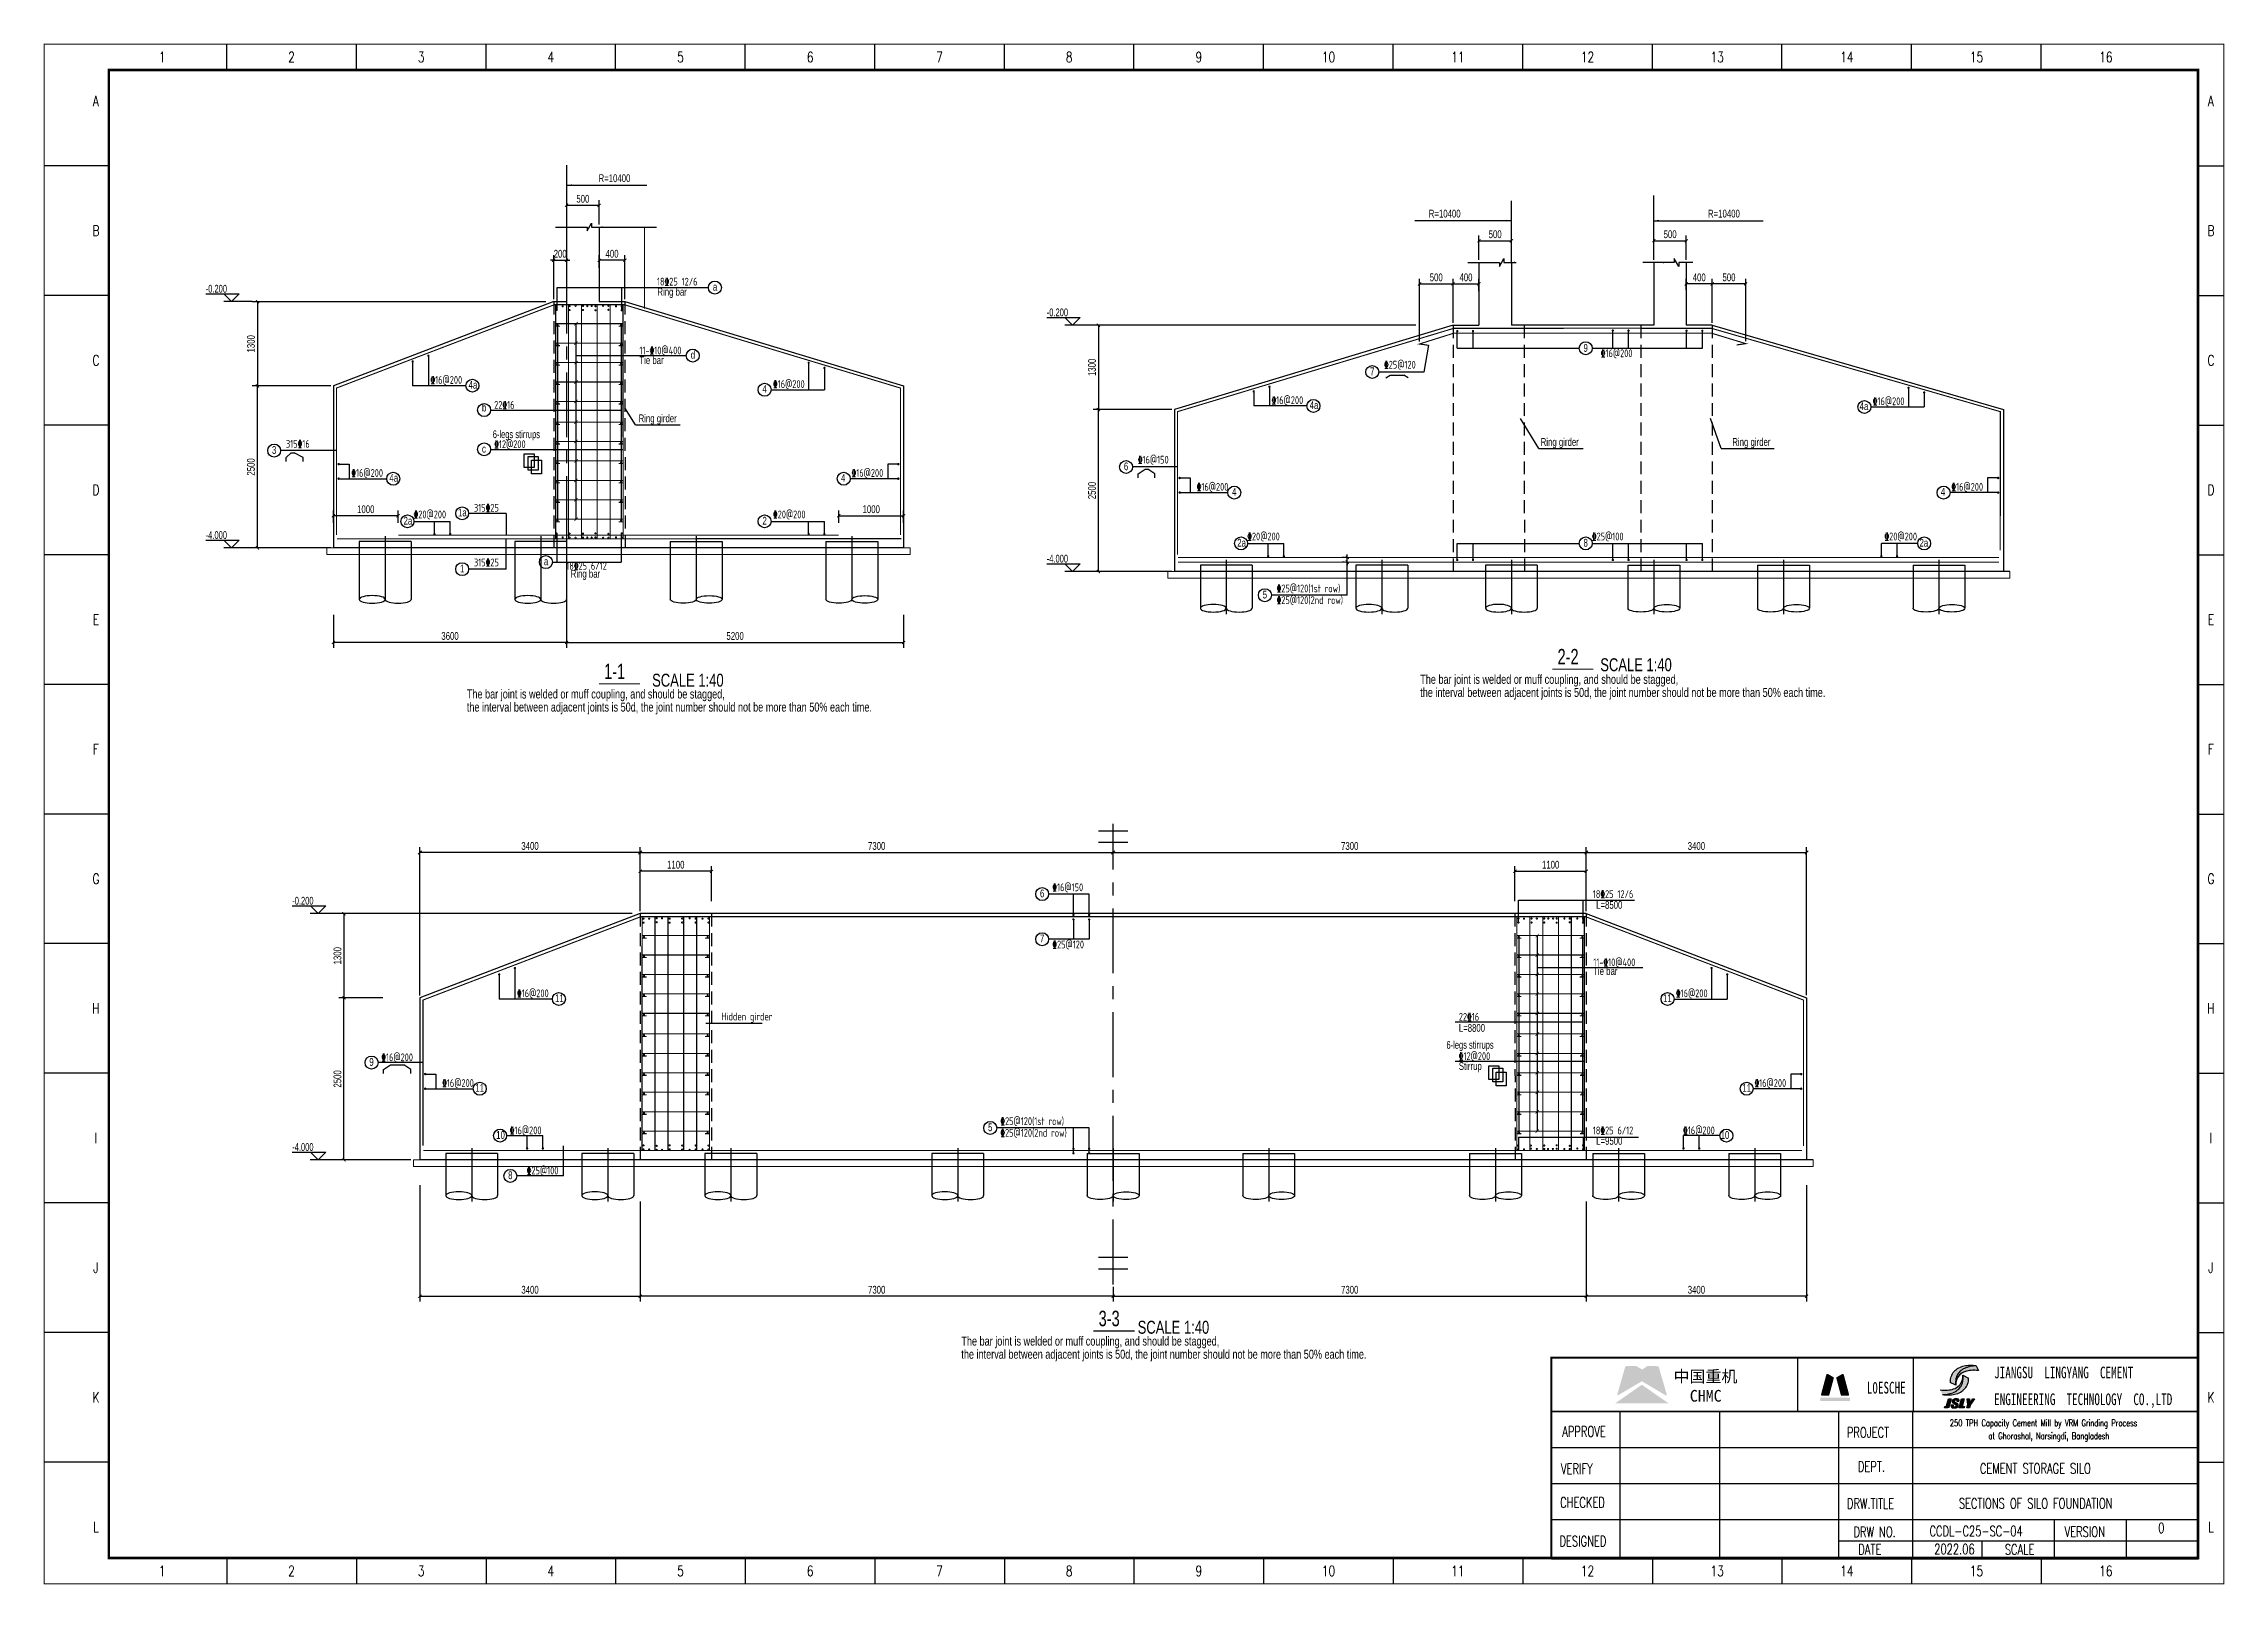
# Model space of a CAD drawing. Extents: x -84745 to 85, y -317996 to 13282.
# Drawn here: x -84050 to 85, y -195808 to -136373 of the extents above; entities that cross this region are included whole.
import ezdxf
from ezdxf.enums import TextEntityAlignment as Align

# ---------------------------------------------------------------- set-up
doc = ezdxf.new("R2010")
doc.units = 0
doc.header["$LTSCALE"] = 2000
doc.header["$MEASUREMENT"] = 0
doc.linetypes.add('CENTER', pattern=[2, 1.25, -0.25, 0.25, -0.25])
doc.linetypes.add('HIDDEN', pattern=[0.375, 0.25, -0.125])
doc.layers.get('0').update_dxf_attribs({"linetype": 'CONTINUOUS'})
doc.layers.get('DEFPOINTS').update_dxf_attribs({"linetype": 'CONTINUOUS'})
for name, color, linetype in [('22', 7, 'CONTINUOUS'), ('3', 3, 'CONTINUOUS'), ('4', 2, 'CONTINUOUS'), ('6', 1, 'CONTINUOUS'), ('DIM', 7, 'CONTINUOUS'), ('P_OUTER_FRAME', 131, 'CONTINUOUS'), ('S', 1, 'CONTINUOUS'), ('S_01', 3, 'CONTINUOUS'), ('S_02', 151, 'CENTER'), ('S_03', 7, 'HIDDEN'), ('S_04', 2, 'CONTINUOUS'), ('S_05_DIMS', 7, 'CONTINUOUS'), ('TK', 1, 'CONTINUOUS'), ('图层3', 1, 'CONTINUOUS')]:
    doc.layers.add(name, color=color, linetype=linetype)
for name, color, linetype, lineweight in [('G3', 3, 'CONTINUOUS', 50), ('Rahm7', 7, 'CONTINUOUS', 50), ('S_04_TEXT', 2, 'CONTINUOUS', 0)]:
    doc.layers.add(name, color=color, linetype=linetype, lineweight=lineweight)
doc.styles.add('FS', font='kstxt.shx', dxfattribs={"width": 0.75, "bigfont": 'kshz.shx'})
doc.styles.add('HZ', font='kstxt.shx', dxfattribs={"width": 0.75, "bigfont": 'kshz.shx'})
doc.styles.add('HZFS', font='SIMPLEX', dxfattribs={"width": 0.7, "bigfont": 'HZFS'})
doc.styles.add('HZTXT', font='romans.shx', dxfattribs={"width": 0.7, "bigfont": 'hztxt.shx'})
doc.styles.add('KS', font='kstxt.shx', dxfattribs={"width": 0.75, "bigfont": 'kshz.shx'})
doc.styles.add('TK-HZ', font='txt.shx', dxfattribs={"width": 0.8, "bigfont": 'hztxt.shx'})
doc.styles.add('样3', font='tssdeng.shx', dxfattribs={"width": 0.7, "height": 300, "bigfont": 'tssdchn.shx'})
doc.dimstyles.new('Dim1', dxfattribs={"dimtxt": 300, "dimasz": 120, "dimexe": 200, "dimexo": 100, "dimgap": 100, "dimtad": 1, "dimdec": 0, "dimzin": 14, "dimdsep": 46, "dimtxsty": 'KS', "dimblk": 'ARCHTICK', "dimblk1": 'ARCHTICK', "dimblk2": 'ARCHTICK', "dimcen": -900, "dimclrd": 7, "dimclre": 7, "dimclrt": 2, "dimadec": 0, "dimazin": 0, "dimtfac": 1, "dimtdec": 0, "dimtix": 1, "dimtmove": 2, "dimatfit": 2, "dimfxl": 1, "dimtolj": 1, "dimtzin": 14, "dimarcsym": 0})
doc.dimstyles.new('KSDIM1', dxfattribs={"dimtxt": 300, "dimasz": 120, "dimexe": 200, "dimexo": 100, "dimgap": 100, "dimtad": 1, "dimdec": 0, "dimzin": 14, "dimdsep": 46, "dimtxsty": 'KS', "dimblk1": 'OBLIQUE', "dimblk2": 'OBLIQUE', "dimsah": 1, "dimcen": -900, "dimclrd": 7, "dimclre": 7, "dimclrt": 2, "dimazin": 3, "dimtfac": 1, "dimtdec": 0, "dimtix": 1, "dimtmove": 2, "dimatfit": 2, "dimfxl": 1, "dimtolj": 1, "dimtzin": 14, "dimlwd": -3, "dimarcsym": 0})

msp = doc.modelspace()

# ---------------------------------------------------------------- texts
for s, height, style, width, p in [('18%%13225 12/6', 300, '样3', 0.7, (-60386.015, -145703.822)), ('Ring bar', 300, 'FS', 0.75, (-60370.904, -146094.336)), ('a', 300, 'FS', 0.75, (-58229.505, -145902.161)), ('11-%%13210@400', 300, '样3', 0.7, (-61063.131, -148357.682)), ('9', 300, 'FS', 0.75, (-24639.957, -148261.861)), ('d', 300, 'FS', 0.75, (-59083.021, -148524.506)), ('7', 300, 'FS', 0.75, (-32873.755, -149165.47)), ('%%13225@120', 300, '样3', 0.7, (-32335.124, -148908.594)), ('%%13216@200', 300, '样3', 0.7, (-23971.887, -148467.851)), ('%%13216@200', 300, '样3', 0.7, (-69123.721, -149496.91)), ('4a', 300, 'FS', 0.75, (-67652.792, -149684.014)), ('b', 300, 'FS', 0.75, (-67137.838, -150562.657)), ('22%%13216', 300, '样3', 0.7, (-66666.017, -150459.73)), ('%%13216@200', 300, '样3', 0.7, (-36675.954, -150278.53)), ('4a', 300, 'FS', 0.75, (-35205.025, -150465.634)), ('4a', 300, 'FS', 0.75, (-13986.154, -150506.531)), ('%%13216@200', 300, '样3', 0.7, (-13478.581, -150319.426)), ('3', 300, 'FS', 0.75, (-75238.917, -152197.135)), ('315%%13216', 300, '样3', 0.7, (-74700.287, -151961.358)), ('c', 300, 'FS', 0.75, (-67137.838, -152149.148)), ('%%13212@200', 300, '样3', 0.7, (-66666.017, -151976.043)), ('%%13216@150', 300, '样3', 0.7, (-41833.763, -152572.528)), ('%%13216@200', 300, '样3', 0.7, (-72177.147, -153085.744)), ('4a', 300, 'FS', 0.75, (-70706.218, -153272.848)), ('4', 300, 'FS', 0.75, (-53284.821, -153272.848)), ('%%13216@200', 300, '样3', 0.7, (-52877.95, -153085.744)), ('6', 300, 'FS', 0.75, (-42372.393, -152829.404)), ('%%13216@200', 300, '样3', 0.7, (-39562.938, -153621.495)), ('4', 300, 'FS', 0.75, (-38198.144, -153808.6)), ('4', 300, 'FS', 0.75, (-10853.188, -153808.6)), ('%%13216@200', 300, '样3', 0.7, (-10446.318, -153621.495)), ('2a', 300, 'FS', 0.75, (-70162.243, -154926.601)), ('%%13220@200', 300, '样3', 0.7, (-69775.494, -154684.458)), ('1a', 300, 'FS', 0.75, (-68059.387, -154609.6)), ('315%%13225 ', 300, '样3', 0.7, (-67446.543, -154428.029)), ('2', 300, 'FS', 0.75, (-56317.362, -154926.601)), ('%%13220@200', 300, '样3', 0.7, (-55909.086, -154684.458)), ('2a', 300, 'FS', 0.75, (-37999.614, -155776.742)), ('%%13220@200', 300, '样3', 0.7, (-37612.865, -155534.598)), ('8', 300, 'FS', 0.75, (-24639.957, -155776.582)), ('%%13225@100', 300, '样3', 0.7, (-24316.879, -155534.439)), ('%%13220@200', 300, '样3', 0.7, (-13027.345, -155534.667)), ('2a', 300, 'FS', 0.75, (-11677.239, -155776.811)), ('1', 300, 'FS', 0.75, (-67985.173, -156771.383)), ('315%%13225 ', 300, '样3', 0.7, (-67446.543, -156535.606)), ('a', 300, 'FS', 0.75, (-64748.843, -156493.475)), ('18%%13225 6/12', 300, '样3', 0.7, (-63886.122, -156670.425)), ('Ring bar', 300, 'FS', 0.75, (-63715.183, -156971.598)), ('%%13225@120(1st row)', 300, '样3', 0.7, (-36479.124, -157539.067)), ('5', 300, 'FS', 0.75, (-37017.754, -157774.844)), ('%%13225@120(2nd row)', 300, '样3', 0.7, (-36479.124, -157988.365)), ('The bar joint is welded or muff coupling, and should be stagged, ', 350, 'FS', 0.75, (-67721.365, -161634.565)), ('the interval between adjacent joints is 50d, the joint number should not be more than 50%%% each time.', 350, 'FS', 0.75, (-30939.17, -161575.196)), ('The bar joint is welded or muff coupling, and should be stagged, ', 350, 'FS', 0.75, (-30939.17, -161069.143)), ('the interval between adjacent joints is 50d, the joint number should not be more than 50%%% each time.', 350, 'FS', 0.75, (-67721.365, -162140.619)), ('6', 300, 'FS', 0.75, (-45609.104, -169304.548)), ('%%13216@150', 300, '样3', 0.7, (-45132.056, -169068.772)), ('18%%13225 12/6', 300, '样3', 0.7, (-24282.066, -169328.938)), ('7', 300, 'FS', 0.75, (-45609.104, -171038.5)), ('%%13225@120', 300, '样3', 0.7, (-45132.056, -171274.277)), ('11-%%13210@400', 300, '样3', 0.7, (-24261.949, -171961.974)), ('%%13216@200', 300, '样3', 0.7, (-65785.856, -173157.21)), ('11', 300, 'FS', 0.75, (-64314.927, -173344.315)), ('11', 300, 'FS', 0.75, (-21573.106, -173344.315)), ('%%13216@200', 300, '样3', 0.7, (-21074.187, -173157.21)), ('Hidden girder', 300, '样3', 0.7, (-57905.107, -174048.532)), ('22%%13216', 300, '样3', 0.7, (-29450.341, -174064.022)), ('9', 300, 'FS', 0.75, (-71482.295, -175804.651)), ('%%13216@200', 300, '样3', 0.7, (-71020.687, -175626.092)), ('Stirrup', 300, 'FS', 0.75, (-29450.341, -175961.174)), ('%%13212@200', 300, '样3', 0.7, (-29450.341, -175580.335)), ('%%13216@200', 300, '样3', 0.7, (-68672.663, -176617.142)), ('11', 300, 'FS', 0.75, (-67391.291, -176804.247)), ('11', 300, 'FS', 0.75, (-18509.549, -176804.247)), ('%%13216@200', 300, '样3', 0.7, (-18042.101, -176617.142)), ('10', 300, 'FS', 0.75, (-66589.219, -178621.993)), ('%%13216@200', 300, '样3', 0.7, (-66063.305, -178443.434)), ('5', 300, 'FS', 0.75, (-47614.444, -178325.371)), ('%%13225@120(1st row)', 300, '样3', 0.7, (-47137.395, -178089.594)), ('%%13225@120(2nd row)', 300, '样3', 0.7, (-47137.395, -178538.891)), ('18%%13225 6/12', 300, '样3', 0.7, (-24282.066, -178447.342)), ('%%13216@200', 300, '样3', 0.7, (-20796.737, -178443.434)), ('10', 300, 'FS', 0.75, (-19350.737, -178621.993)), ('8', 300, 'FS', 0.75, (-66127.656, -180174.538)), ('%%13225@100', 300, '样3', 0.7, (-65410.285, -179993.216)), ('the interval between adjacent joints is 50d, the joint number should not be more than 50%%% each time.', 350, 'FS', 0.75, (-48643.269, -187103.405)), ('The bar joint is welded or muff coupling, and should be stagged, ', 350, 'FS', 0.75, (-48643.269, -186597.352))]:
    msp.add_text(s, height=height, dxfattribs=dict(style=style, width=width)).set_placement(p)
at = {"color": 7, "style": 'HZFS', "width": 0.7}
for s, p in [('APPROVE', (-25461.405, -190110.864)), ('  PROJECT', (-14864.399, -190147.23)), ('VERIFY', (-25510.241, -191549.697)), ('  DEPT.', (-14438.834, -191462.181)), ('CHECKED', (-25543.097, -192846.393)), ('DRW.TITLE', (-14477.291, -192888.908)), ('DESIGNED', (-25568.677, -194340.834)), (' DRW NO.', (-14418.203, -193983.344)), ('  DATE', (-14421.419, -194659.688)), ('SCALE', (-8385.643, -194659.688)), ('VERSION', (-6080.689, -193978.459))]:
    msp.add_text(s, height=400, dxfattribs=at).set_placement(p)
at = {"char_height": 451.63008, "attachment_point": 1}
for s, width, insert in [('{\\fSimSun|b0|i0|c134|p2;中国重机}', 2867.73607, (-21166.95, -187557.975)), ('{\\fSimSun|b0|i0|c134|p2;CHMC}', 773.30308, (-20539.686, -188307.207))]:
    msp.add_mtext_dynamic_manual_height_columns(s, width=width, gutter_width=12.5, heights=[0], dxfattribs=dict(at, insert=insert))
at = {"color": 7, "char_height": 451.16199, "width": 162378.90608, "attachment_point": 1, "style": 'HZFS'}
for s, insert in [('{\\fSimSun|b0|i0|c134|p54;JIANGSU  LINGYANG  CEMENT  }', (-8797.909, -187407.643)), ('{\\fSimSun|b0|i0|c134|p54;L0ESCHE}', (-13712.461, -187993.962)), ('{\\fSimSun|b0|i0|c134|p54;ENGINEERING  TECHNOLOGY  CO.,LTD}', (-8797.909, -188441.599))]:
    msp.add_mtext(s, dxfattribs=dict(at, insert=insert))
at = {"layer": '4', "style": 'KS', "width": 0.75}
msp.add_text('R=10400', height=300, rotation=359.99658271, dxfattribs=at).set_placement((-62640.191, -141713.487))
at = {"layer": '4'}
for s, height, style, width, p in [('R=10400', 300, 'KS', 0.75, (-30611.564, -143080.548)), ('R=10400', 300, 'KS', 0.75, (-19837.413, -143080.62)), ('Tie bar', 300, 'FS', 0.75, (-61064.984, -148734.622)), ('4', 300, 'FS', 0.75, (-56317.362, -149842.969)), ('%%13216@200', 300, '样3', 0.7, (-55909.086, -149655.865)), ('Ring girder', 300, 'FS', 0.75, (-61095.877, -150977.709)), ('Ring girder', 300, 'FS', 0.75, (-26292.651, -151888.312)), ('Ring girder', 300, 'FS', 0.75, (-18899.226, -151888.312)), ('SCALE 1:40', 500, 'KS', 0.75, (-60573.193, -161178.058)), ('SCALE 1:40', 500, 'KS', 0.75, (-23993.164, -160582.843)), ('L=8500', 300, 'FS', 0.75, (-24152.38, -169746.3)), ('Tie bar', 300, 'FS', 0.75, (-24266.825, -172300.157)), ('L=8800', 300, 'FS', 0.75, (-29450.171, -174492.049)), ('L=9500', 300, 'FS', 0.75, (-24151.388, -178849.16)), ('SCALE 1:40', 500, 'KS', 0.75, (-41840.486, -186139.157))]:
    msp.add_text(s, height=height, dxfattribs=dict(at, style=style, width=width)).set_placement(p)
at = {"layer": 'DIM', "width": 0.7}
for s, height, style, p in [('250 TPH Capacity Cement Mill by VRM Grinding Process ', 256, 'HZTXT', (-10508.591, -189709.433)), ('at Ghorashal, Narsingdi, Bangladesh', 256, 'HZTXT', (-9019.84, -190209.433)), ('0', 400, 'HZFS', (-2469.542, -193831.29)), ('2022.06', 400, 'HZFS', (-11109.575, -194646.234))]:
    msp.add_text(s, height=height, dxfattribs=dict(at, style=style)).set_placement(p)
at = {"layer": 'G3', "style": 'HZ', "width": 0.7}
for s, p in [('2-2', (-25642.251, -160322.159)), ('1-1', (-62424.446, -160887.581)), ('3-3', (-43346.35, -185850.368))]:
    msp.add_text(s, height=600, dxfattribs=at).set_placement(p)
at = {"layer": 'P_OUTER_FRAME', "style": 'HZFS', "width": 0.7}
for s, p in [('CEMENT STORAGE SILO', (-7206.964, -191336.017)), ('SECTIONS OF SILO FOUNDATION', (-7195.452, -192683.18)), ('CCDL-C25-SC-04', (-9492.161, -193752.68))]:
    msp.add_text(s, height=400, dxfattribs=at).set_placement(p, align=Align.MIDDLE)
at = {"layer": 'S_04', "ltscale": 20, "style": 'KS', "width": 0.7}
for s, p in [('-0.200', (-77796.552, -145828.472)), ('-0.200', (-45348.785, -146739.234)), ('-4.000', (-77796.552, -155329.84)), ('-4.000', (-45348.785, -156240.603)), ('-0.200', (-74458.687, -169435.988)), ('-4.000', (-74458.687, -178937.356))]:
    msp.add_text(s, height=300, dxfattribs=at).set_placement(p, align=Align.MIDDLE_LEFT)
at = {"layer": 'S_04', "style": 'HZ', "width": 0.7}
for p in [(-66722.062, -151591.191), (-29928.249, -175146.324)]:
    msp.add_text('6-legs stirrups', height=300, dxfattribs=at).set_placement(p)

# ---------------------------------------------------------------- blocks, each defined once
blk = doc.blocks.new('_ArchTick')
at = {"color": 0, "linetype": 'ByBlock', "const_width": 0.3}
blk.add_lwpolyline([(-0.5, -0.5), (0.5, 0.5)], dxfattribs=at)
blk = doc.blocks.new('*D28')
at = {"color": 7, "lineweight": -2, "transparency": 16777216}
for p, q in [((-64370, -146227), (-64370, -144530)), ((-63870, -144953), (-63870, -144530)), ((-64370, -144730), (-64490, -144730)), ((-64370, -144730), (-63870, -144730)), ((-63870, -144730), (-63750, -144730))]:
    blk.add_line(p, q, dxfattribs=at)
at = {"layer": 'DEFPOINTS', "color": 0, "transparency": 16777216}
for p in [(-63870, -144730), (-63870, -145053), (-64370, -146327)]:
    blk.add_point(p, dxfattribs=at)
at = {"color": 7, "linetype": 'ByBlock', "lineweight": -2, "transparency": 16777216, "xscale": 120, "yscale": 120, "zscale": 120}
blk.add_blockref('_ArchTick', (-64370, -144730), dxfattribs=at)
at = {"color": 7, "linetype": 'ByBlock', "lineweight": -2, "transparency": 16777216, "xscale": 120, "yscale": 120, "zscale": 120, "rotation": 180}
blk.add_blockref('_ArchTick', (-63870, -144730), dxfattribs=at)
at = {"color": 2, "transparency": 16777216, "insert": (-64120, -144480), "char_height": 300, "attachment_point": 5, "style": 'KS'}
blk.add_mtext('\\A1;200', dxfattribs=at)
blk = doc.blocks.new('*D29')
at = {"color": 7, "lineweight": -2, "transparency": 16777216}
for p, q in [((-62620, -145016), (-62620, -144530)), ((-61620, -146227), (-61620, -144530)), ((-61620, -144730), (-62620, -144730))]:
    blk.add_line(p, q, dxfattribs=at)
at = {"layer": 'DEFPOINTS', "color": 0, "transparency": 16777216}
for p in [(-62620, -144730), (-62620, -145116), (-61620, -146327)]:
    blk.add_point(p, dxfattribs=at)
at = {"color": 7, "linetype": 'ByBlock', "lineweight": -2, "transparency": 16777216, "xscale": 120, "yscale": 120, "zscale": 120, "rotation": 180}
blk.add_blockref('_ArchTick', (-62620, -144730), dxfattribs=at)
at = {"color": 7, "linetype": 'ByBlock', "lineweight": -2, "transparency": 16777216, "xscale": 120, "yscale": 120, "zscale": 120}
blk.add_blockref('_ArchTick', (-61620, -144730), dxfattribs=at)
at = {"color": 2, "transparency": 16777216, "insert": (-62120, -144480), "char_height": 300, "attachment_point": 5, "style": 'KS'}
blk.add_mtext('\\A1;400', dxfattribs=at)
blk = doc.blocks.new('*D30')
at = {"color": 7, "lineweight": -2, "transparency": 16777216}
for p, q in [((-63870, -143349), (-63870, -142410)), ((-63870, -142610), (-62620, -142610)), ((-62620, -143349), (-62620, -142410))]:
    blk.add_line(p, q, dxfattribs=at)
at = {"layer": 'DEFPOINTS', "color": 0, "transparency": 16777216}
for p in [(-62620, -142610), (-63870, -143449), (-62620, -143449)]:
    blk.add_point(p, dxfattribs=at)
at = {"color": 7, "linetype": 'ByBlock', "lineweight": -2, "transparency": 16777216, "xscale": 120, "yscale": 120, "zscale": 120, "rotation": 180}
blk.add_blockref('_ArchTick', (-63870, -142610), dxfattribs=at)
at = {"color": 7, "linetype": 'ByBlock', "lineweight": -2, "transparency": 16777216, "xscale": 120, "yscale": 120, "zscale": 120}
blk.add_blockref('_ArchTick', (-62620, -142610), dxfattribs=at)
at = {"color": 2, "transparency": 16777216, "insert": (-63245, -142360), "char_height": 300, "attachment_point": 5, "style": 'KS'}
blk.add_mtext('\\A1;500', dxfattribs=at)
blk = doc.blocks.new('*D31')
at = {"color": 7, "lineweight": -2, "transparency": 16777216}
for p, q in [((-72871, -158407), (-72871, -159674)), ((-63871, -158408), (-63871, -159674)), ((-63871, -159474), (-72871, -159474))]:
    blk.add_line(p, q, dxfattribs=at)
at = {"layer": 'DEFPOINTS', "color": 0, "transparency": 16777216}
for p in [(-72871, -158307), (-63871, -158308), (-72871, -159474)]:
    blk.add_point(p, dxfattribs=at)
at = {"color": 7, "linetype": 'ByBlock', "lineweight": -2, "transparency": 16777216, "xscale": 120, "yscale": 120, "zscale": 120, "rotation": 180}
blk.add_blockref('_ArchTick', (-72871, -159474), dxfattribs=at)
at = {"color": 7, "linetype": 'ByBlock', "lineweight": -2, "transparency": 16777216, "xscale": 120, "yscale": 120, "zscale": 120}
blk.add_blockref('_ArchTick', (-63871, -159474), dxfattribs=at)
at = {"color": 2, "transparency": 16777216, "insert": (-68371, -159224), "char_height": 300, "attachment_point": 5, "style": 'KS'}
blk.add_mtext('\\A1;3600', dxfattribs=at)
blk = doc.blocks.new('*D32')
at = {"color": 7, "lineweight": -2, "transparency": 16777216}
for p, q in [((-63871, -158408), (-63871, -159674)), ((-50871, -158407), (-50871, -159674)), ((-63871, -159474), (-50871, -159474))]:
    blk.add_line(p, q, dxfattribs=at)
at = {"layer": 'DEFPOINTS', "color": 0, "transparency": 16777216}
for p in [(-63871, -158308), (-50871, -158307), (-50871, -159474)]:
    blk.add_point(p, dxfattribs=at)
at = {"color": 7, "linetype": 'ByBlock', "lineweight": -2, "transparency": 16777216, "xscale": 120, "yscale": 120, "zscale": 120, "rotation": 180}
blk.add_blockref('_ArchTick', (-63871, -159474), dxfattribs=at)
at = {"color": 7, "linetype": 'ByBlock', "lineweight": -2, "transparency": 16777216, "xscale": 120, "yscale": 120, "zscale": 120}
blk.add_blockref('_ArchTick', (-50871, -159474), dxfattribs=at)
at = {"color": 2, "transparency": 16777216, "insert": (-57371, -159224), "char_height": 300, "attachment_point": 5, "style": 'KS'}
blk.add_mtext('\\A1;5200', dxfattribs=at)
blk = doc.blocks.new('*D33')
at = {"color": 7, "lineweight": -2, "transparency": 16777216}
for p, q in [((-72971, -149577), (-76000, -149577)), ((-75800, -155827), (-75800, -149577)), ((-72970, -155827), (-76000, -155827))]:
    blk.add_line(p, q, dxfattribs=at)
at = {"layer": 'DEFPOINTS', "color": 0, "transparency": 16777216}
for p in [(-75800, -149577), (-72871, -149577), (-72870, -155827)]:
    blk.add_point(p, dxfattribs=at)
at = {"color": 7, "linetype": 'ByBlock', "lineweight": -2, "transparency": 16777216, "xscale": 120, "yscale": 120, "zscale": 120}
for p, rotation in [((-75800, -149577), 90), ((-75800, -155827), 270)]:
    blk.add_blockref('_ArchTick', p, dxfattribs=dict(at, rotation=rotation))
at = {"color": 2, "transparency": 16777216, "insert": (-76050, -152702), "char_height": 300, "attachment_point": 5, "rotation": 90, "style": 'KS'}
blk.add_mtext('\\A1;2500', dxfattribs=at)
blk = doc.blocks.new('*D34')
at = {"color": 7, "lineweight": -2, "transparency": 16777216}
for p, q in [((-64677, -146327), (-76000, -146327)), ((-75800, -146327), (-75800, -149577)), ((-72971, -149577), (-76000, -149577))]:
    blk.add_line(p, q, dxfattribs=at)
at = {"layer": 'DEFPOINTS', "color": 0, "transparency": 16777216}
for p in [(-64577, -146327), (-75800, -149577), (-72871, -149577)]:
    blk.add_point(p, dxfattribs=at)
at = {"color": 7, "linetype": 'ByBlock', "lineweight": -2, "transparency": 16777216, "xscale": 120, "yscale": 120, "zscale": 120}
for p, rotation in [((-75800, -146327), 90), ((-75800, -149577), 270)]:
    blk.add_blockref('_ArchTick', p, dxfattribs=dict(at, rotation=rotation))
at = {"color": 2, "transparency": 16777216, "insert": (-76050, -147952), "char_height": 300, "attachment_point": 5, "rotation": 90, "style": 'KS'}
blk.add_mtext('\\A1;1300', dxfattribs=at)
blk = doc.blocks.new('*D35')
at = {"color": 7, "lineweight": -2, "transparency": 16777216}
for p, q in [((-72870, -154857), (-72870, -154385)), ((-70370, -154585), (-72870, -154585)), ((-70370, -154857), (-70370, -154385))]:
    blk.add_line(p, q, dxfattribs=at)
at = {"layer": 'DEFPOINTS', "color": 0, "transparency": 16777216}
for p in [(-72870, -154585), (-72870, -154957), (-70370, -154957)]:
    blk.add_point(p, dxfattribs=at)
at = {"color": 7, "linetype": 'ByBlock', "lineweight": -2, "transparency": 16777216, "xscale": 120, "yscale": 120, "zscale": 120, "rotation": 180}
blk.add_blockref('_ArchTick', (-72870, -154585), dxfattribs=at)
at = {"color": 7, "linetype": 'ByBlock', "lineweight": -2, "transparency": 16777216, "xscale": 120, "yscale": 120, "zscale": 120}
blk.add_blockref('_ArchTick', (-70370, -154585), dxfattribs=at)
at = {"color": 2, "transparency": 16777216, "insert": (-71620, -154335), "char_height": 300, "attachment_point": 5, "style": 'KS'}
blk.add_mtext('\\A1;1000', dxfattribs=at)
blk = doc.blocks.new('*D36')
at = {"color": 7, "lineweight": -2, "transparency": 16777216}
for p, q in [((-53370, -154857), (-53370, -154385)), ((-53370, -154585), (-50870, -154585)), ((-50870, -154857), (-50870, -154385))]:
    blk.add_line(p, q, dxfattribs=at)
at = {"layer": 'DEFPOINTS', "color": 0, "transparency": 16777216}
for p in [(-50870, -154585), (-53370, -154957), (-50870, -154957)]:
    blk.add_point(p, dxfattribs=at)
at = {"color": 7, "linetype": 'ByBlock', "lineweight": -2, "transparency": 16777216, "xscale": 120, "yscale": 120, "zscale": 120, "rotation": 180}
blk.add_blockref('_ArchTick', (-53370, -154585), dxfattribs=at)
at = {"color": 7, "linetype": 'ByBlock', "lineweight": -2, "transparency": 16777216, "xscale": 120, "yscale": 120, "zscale": 120}
blk.add_blockref('_ArchTick', (-50870, -154585), dxfattribs=at)
at = {"color": 2, "transparency": 16777216, "insert": (-52120, -154335), "char_height": 300, "attachment_point": 5, "style": 'KS'}
blk.add_mtext('\\A1;1000', dxfattribs=at)
blk = doc.blocks.new('Thick')
at = {"ltscale": 0.1, "const_width": 0.2}
blk.add_lwpolyline([(-0.5, -0.5), (0.5, 0.5)], dxfattribs=at)
blk = doc.blocks.new('*D37')
at = {"color": 7, "lineweight": -2, "transparency": 16777216}
for p, q in [((-29674, -147137), (-29674, -145441)), ((-28674, -145926), (-28674, -145441)), ((-29674, -145641), (-28674, -145641))]:
    blk.add_line(p, q, dxfattribs=at)
at = {"layer": 'DEFPOINTS', "color": 0, "transparency": 16777216}
for p in [(-28674, -145641), (-28674, -146026), (-29674, -147237)]:
    blk.add_point(p, dxfattribs=at)
at = {"color": 7, "linetype": 'ByBlock', "lineweight": -2, "transparency": 16777216, "xscale": 120, "yscale": 120, "zscale": 120, "rotation": 180}
blk.add_blockref('_ArchTick', (-29674, -145641), dxfattribs=at)
at = {"color": 7, "linetype": 'ByBlock', "lineweight": -2, "transparency": 16777216, "xscale": 120, "yscale": 120, "zscale": 120}
blk.add_blockref('_ArchTick', (-28674, -145641), dxfattribs=at)
at = {"color": 2, "transparency": 16777216, "insert": (-29174, -145391), "char_height": 300, "attachment_point": 5, "style": 'KS'}
blk.add_mtext('\\A1;400', dxfattribs=at)
blk = doc.blocks.new('*D38')
at = {"color": 7, "lineweight": -2, "transparency": 16777216}
for p, q in [((-28674, -144716), (-28674, -143777)), ((-27424, -144716), (-27424, -143777)), ((-28674, -143977), (-27424, -143977))]:
    blk.add_line(p, q, dxfattribs=at)
at = {"layer": 'DEFPOINTS', "color": 0, "transparency": 16777216}
for p in [(-27424, -143977), (-28674, -144816), (-27424, -144816)]:
    blk.add_point(p, dxfattribs=at)
at = {"color": 7, "linetype": 'ByBlock', "lineweight": -2, "transparency": 16777216, "xscale": 120, "yscale": 120, "zscale": 120, "rotation": 180}
blk.add_blockref('_ArchTick', (-28674, -143977), dxfattribs=at)
at = {"color": 7, "linetype": 'ByBlock', "lineweight": -2, "transparency": 16777216, "xscale": 120, "yscale": 120, "zscale": 120}
blk.add_blockref('_ArchTick', (-27424, -143977), dxfattribs=at)
at = {"color": 2, "transparency": 16777216, "insert": (-28049, -143727), "char_height": 300, "attachment_point": 5, "style": 'KS'}
blk.add_mtext('\\A1;500', dxfattribs=at)
blk = doc.blocks.new('*D39')
at = {"color": 7, "lineweight": -2, "transparency": 16777216}
for p, q in [((-42510, -150488), (-43552, -150488)), ((-43352, -156737), (-43352, -150488)), ((-40523, -156737), (-43552, -156737))]:
    blk.add_line(p, q, dxfattribs=at)
at = {"layer": 'DEFPOINTS', "color": 0, "transparency": 16777216}
for p in [(-43352, -150488), (-42410, -150488), (-40423, -156737)]:
    blk.add_point(p, dxfattribs=at)
at = {"color": 7, "linetype": 'ByBlock', "lineweight": -2, "transparency": 16777216, "xscale": 120, "yscale": 120, "zscale": 120}
for p, rotation in [((-43352, -150488), 90), ((-43352, -156737), 270)]:
    blk.add_blockref('_ArchTick', p, dxfattribs=dict(at, rotation=rotation))
at = {"color": 2, "transparency": 16777216, "insert": (-43602, -153612), "char_height": 300, "attachment_point": 5, "rotation": 90, "style": 'KS'}
blk.add_mtext('\\A1;2500', dxfattribs=at)
blk = doc.blocks.new('*D40')
at = {"color": 7, "lineweight": -2, "transparency": 16777216}
for p, q in [((-31106, -147237), (-43552, -147237)), ((-43352, -147237), (-43352, -150488)), ((-40523, -150488), (-43552, -150488))]:
    blk.add_line(p, q, dxfattribs=at)
at = {"layer": 'DEFPOINTS', "color": 0, "transparency": 16777216}
for p in [(-31006, -147237), (-43352, -150488), (-40423, -150488)]:
    blk.add_point(p, dxfattribs=at)
at = {"color": 7, "linetype": 'ByBlock', "lineweight": -2, "transparency": 16777216, "xscale": 120, "yscale": 120, "zscale": 120}
for p, rotation in [((-43352, -147237), 90), ((-43352, -150488), 270)]:
    blk.add_blockref('_ArchTick', p, dxfattribs=dict(at, rotation=rotation))
at = {"color": 2, "transparency": 16777216, "insert": (-43602, -148862), "char_height": 300, "attachment_point": 5, "rotation": 90, "style": 'KS'}
blk.add_mtext('\\A1;1300', dxfattribs=at)
blk = doc.blocks.new('*D41')
at = {"color": 7, "lineweight": -2, "transparency": 16777216}
for p, q in [((-20674, -145864), (-20674, -145441)), ((-19674, -147137), (-19674, -145441)), ((-19674, -145641), (-20674, -145641))]:
    blk.add_line(p, q, dxfattribs=at)
at = {"layer": 'DEFPOINTS', "color": 0, "transparency": 16777216}
for p in [(-20674, -145641), (-20674, -145964), (-19674, -147237)]:
    blk.add_point(p, dxfattribs=at)
at = {"color": 7, "linetype": 'ByBlock', "lineweight": -2, "transparency": 16777216, "xscale": 120, "yscale": 120, "zscale": 120, "rotation": 180}
blk.add_blockref('_ArchTick', (-20674, -145641), dxfattribs=at)
at = {"color": 7, "linetype": 'ByBlock', "lineweight": -2, "transparency": 16777216, "xscale": 120, "yscale": 120, "zscale": 120}
blk.add_blockref('_ArchTick', (-19674, -145641), dxfattribs=at)
at = {"color": 2, "transparency": 16777216, "insert": (-20174, -145391), "char_height": 300, "attachment_point": 5, "style": 'KS'}
blk.add_mtext('\\A1;400', dxfattribs=at)
blk = doc.blocks.new('*D42')
at = {"color": 7, "lineweight": -2, "transparency": 16777216}
for p, q in [((-21924, -144716), (-21924, -143777)), ((-20674, -144716), (-20674, -143777)), ((-21924, -143977), (-20674, -143977))]:
    blk.add_line(p, q, dxfattribs=at)
at = {"layer": 'DEFPOINTS', "color": 0, "transparency": 16777216}
for p in [(-20674, -143977), (-21924, -144816), (-20674, -144816)]:
    blk.add_point(p, dxfattribs=at)
at = {"color": 7, "linetype": 'ByBlock', "lineweight": -2, "transparency": 16777216, "xscale": 120, "yscale": 120, "zscale": 120, "rotation": 180}
blk.add_blockref('_ArchTick', (-21924, -143977), dxfattribs=at)
at = {"color": 7, "linetype": 'ByBlock', "lineweight": -2, "transparency": 16777216, "xscale": 120, "yscale": 120, "zscale": 120}
blk.add_blockref('_ArchTick', (-20674, -143977), dxfattribs=at)
at = {"color": 2, "transparency": 16777216, "insert": (-21299, -143727), "char_height": 300, "attachment_point": 5, "style": 'KS'}
blk.add_mtext('\\A1;500', dxfattribs=at)
blk = doc.blocks.new('*D43')
at = {"color": 7, "lineweight": -2, "transparency": 16777216}
for p, q in [((-33856, -156196), (-33956, -156196)), ((-33856, -156375), (-33956, -156375)), ((-33756, -156196), (-33756, -156076)), ((-33756, -156375), (-33756, -156196)), ((-33756, -156375), (-33756, -156495))]:
    blk.add_line(p, q, dxfattribs=at)
at = {"layer": 'DEFPOINTS', "color": 0, "transparency": 16777216}
for p in [(-33756, -156196), (-33756, -156196), (-33756, -156375)]:
    blk.add_point(p, dxfattribs=at)
at = {"color": 7, "linetype": 'ByBlock', "lineweight": -2, "transparency": 16777216, "xscale": 120, "yscale": 120, "zscale": 120}
for p, rotation in [((-33756, -156196), 270), ((-33756, -156375), 90)]:
    blk.add_blockref('_ArchTick', p, dxfattribs=dict(at, rotation=rotation))
blk = doc.blocks.new('*D44')
at = {"color": 7, "lineweight": -2, "transparency": 16777216}
for p, q in [((-30967, -147858), (-30967, -145441)), ((-29674, -147137), (-29674, -145441)), ((-30967, -145641), (-29674, -145641))]:
    blk.add_line(p, q, dxfattribs=at)
at = {"layer": 'DEFPOINTS', "color": 0, "transparency": 16777216}
for p in [(-29674, -145641), (-30967, -147958), (-29674, -147237)]:
    blk.add_point(p, dxfattribs=at)
at = {"color": 7, "linetype": 'ByBlock', "lineweight": -2, "transparency": 16777216, "xscale": 120, "yscale": 120, "zscale": 120, "rotation": 180}
blk.add_blockref('_ArchTick', (-30967, -145641), dxfattribs=at)
at = {"color": 7, "linetype": 'ByBlock', "lineweight": -2, "transparency": 16777216, "xscale": 120, "yscale": 120, "zscale": 120}
blk.add_blockref('_ArchTick', (-29674, -145641), dxfattribs=at)
at = {"color": 1, "transparency": 16777216, "insert": (-30321, -145391), "char_height": 300, "attachment_point": 5, "style": 'KS'}
blk.add_mtext('\\A1;500', dxfattribs=at)
blk = doc.blocks.new('*D45')
at = {"color": 7, "lineweight": -2, "transparency": 16777216}
for p, q in [((-19674, -147137), (-19674, -145441)), ((-18381, -147845), (-18381, -145441)), ((-18381, -145641), (-19674, -145641))]:
    blk.add_line(p, q, dxfattribs=at)
at = {"layer": 'DEFPOINTS', "color": 0, "transparency": 16777216}
for p in [(-19674, -145641), (-19674, -147237), (-18381, -147945)]:
    blk.add_point(p, dxfattribs=at)
at = {"color": 7, "linetype": 'ByBlock', "lineweight": -2, "transparency": 16777216, "xscale": 120, "yscale": 120, "zscale": 120, "rotation": 180}
blk.add_blockref('_ArchTick', (-19674, -145641), dxfattribs=at)
at = {"color": 7, "linetype": 'ByBlock', "lineweight": -2, "transparency": 16777216, "xscale": 120, "yscale": 120, "zscale": 120}
blk.add_blockref('_ArchTick', (-18381, -145641), dxfattribs=at)
at = {"color": 1, "transparency": 16777216, "insert": (-19027, -145391), "char_height": 300, "attachment_point": 5, "style": 'KS'}
blk.add_mtext('\\A1;500', dxfattribs=at)
blk = doc.blocks.new('*D46')
at = {"color": 7, "lineweight": -2, "transparency": 16777216}
for p, q in [((-71620, -173184), (-72662, -173184)), ((-72462, -179434), (-72462, -173184)), ((-69883, -179434), (-72662, -179434))]:
    blk.add_line(p, q, dxfattribs=at)
at = {"layer": 'DEFPOINTS', "color": 0, "transparency": 16777216}
for p in [(-72462, -173184), (-71520, -173184), (-69783, -179434)]:
    blk.add_point(p, dxfattribs=at)
at = {"color": 7, "linetype": 'ByBlock', "lineweight": -2, "transparency": 16777216, "xscale": 120, "yscale": 120, "zscale": 120}
for p, rotation in [((-72462, -173184), 90), ((-72462, -179434), 270)]:
    blk.add_blockref('_ArchTick', p, dxfattribs=dict(at, rotation=rotation))
at = {"color": 2, "transparency": 16777216, "insert": (-72712, -176309), "char_height": 300, "attachment_point": 5, "rotation": 90, "style": 'KS'}
blk.add_mtext('\\A1;2500', dxfattribs=at)
blk = doc.blocks.new('*D47')
at = {"color": 7, "lineweight": -2, "transparency": 16777216}
for p, q in [((-61344, -169934), (-72662, -169934)), ((-72462, -169934), (-72462, -173184)), ((-70965, -173184), (-72662, -173184))]:
    blk.add_line(p, q, dxfattribs=at)
at = {"layer": 'DEFPOINTS', "color": 0, "transparency": 16777216}
for p in [(-61244, -169934), (-72462, -173184), (-70865, -173184)]:
    blk.add_point(p, dxfattribs=at)
at = {"color": 7, "linetype": 'ByBlock', "lineweight": -2, "transparency": 16777216, "xscale": 120, "yscale": 120, "zscale": 120}
for p, rotation in [((-72462, -169934), 90), ((-72462, -173184), 270)]:
    blk.add_blockref('_ArchTick', p, dxfattribs=dict(at, rotation=rotation))
at = {"color": 2, "transparency": 16777216, "insert": (-72712, -171559), "char_height": 300, "attachment_point": 5, "rotation": 90, "style": 'KS'}
blk.add_mtext('\\A1;1300', dxfattribs=at)
blk = doc.blocks.new('*D48')
at = {"color": 7, "lineweight": -2, "transparency": 16777216}
for p, q in [((-27284, -169450), (-27284, -168098)), ((-24534, -169455), (-24534, -168098)), ((-27284, -168298), (-24534, -168298))]:
    blk.add_line(p, q, dxfattribs=at)
at = {"layer": 'DEFPOINTS', "color": 0, "transparency": 16777216}
for p in [(-24534, -168298), (-27284, -169550), (-24534, -169555)]:
    blk.add_point(p, dxfattribs=at)
at = {"color": 7, "linetype": 'ByBlock', "lineweight": -2, "transparency": 16777216, "xscale": 120, "yscale": 120, "zscale": 120, "rotation": 180}
blk.add_blockref('_ArchTick', (-27284, -168298), dxfattribs=at)
at = {"color": 7, "linetype": 'ByBlock', "lineweight": -2, "transparency": 16777216, "xscale": 120, "yscale": 120, "zscale": 120}
blk.add_blockref('_ArchTick', (-24534, -168298), dxfattribs=at)
at = {"color": 2, "transparency": 16777216, "insert": (-25909, -168048), "char_height": 300, "attachment_point": 5, "style": 'KS'}
blk.add_mtext('\\A1;1100', dxfattribs=at)
blk = doc.blocks.new('*D49')
at = {"color": 7, "lineweight": -2, "transparency": 16777216}
for p, q in [((-69533, -180410), (-69533, -184894)), ((-61034, -181039), (-61034, -184894)), ((-69533, -184694), (-61034, -184694))]:
    blk.add_line(p, q, dxfattribs=at)
at = {"layer": 'DEFPOINTS', "color": 0, "transparency": 16777216}
for p in [(-69533, -180310), (-61034, -180939), (-61034, -184694)]:
    blk.add_point(p, dxfattribs=at)
at = {"color": 7, "linetype": 'ByBlock', "lineweight": -2, "transparency": 16777216, "xscale": 120, "yscale": 120, "zscale": 120, "rotation": 180}
blk.add_blockref('_ArchTick', (-69533, -184694), dxfattribs=at)
at = {"color": 7, "linetype": 'ByBlock', "lineweight": -2, "transparency": 16777216, "xscale": 120, "yscale": 120, "zscale": 120}
blk.add_blockref('_ArchTick', (-61034, -184694), dxfattribs=at)
at = {"color": 2, "transparency": 16777216, "insert": (-65284, -184444), "char_height": 300, "attachment_point": 5, "style": 'KS'}
blk.add_mtext('\\A1;3400', dxfattribs=at)
blk = doc.blocks.new('*D50')
at = {"color": 7, "lineweight": -2, "transparency": 16777216}
for p, q in [((-61034, -169455), (-61034, -168098)), ((-58284, -169450), (-58284, -168098)), ((-58284, -168298), (-61034, -168298))]:
    blk.add_line(p, q, dxfattribs=at)
at = {"layer": 'DEFPOINTS', "color": 0, "transparency": 16777216}
for p in [(-61034, -168298), (-61034, -169555), (-58284, -169550)]:
    blk.add_point(p, dxfattribs=at)
at = {"color": 7, "linetype": 'ByBlock', "lineweight": -2, "transparency": 16777216, "xscale": 120, "yscale": 120, "zscale": 120, "rotation": 180}
blk.add_blockref('_ArchTick', (-61034, -168298), dxfattribs=at)
at = {"color": 7, "linetype": 'ByBlock', "lineweight": -2, "transparency": 16777216, "xscale": 120, "yscale": 120, "zscale": 120}
blk.add_blockref('_ArchTick', (-58284, -168298), dxfattribs=at)
at = {"color": 2, "transparency": 16777216, "insert": (-59659, -168048), "char_height": 300, "attachment_point": 5, "style": 'KS'}
blk.add_mtext('\\A1;1100', dxfattribs=at)
blk = doc.blocks.new('*D51')
at = {"color": 7, "lineweight": -2, "transparency": 16777216}
for p, q in [((-61034, -184336), (-61034, -184894)), ((-42784, -184694), (-61034, -184694)), ((-42784, -184336), (-42784, -184894))]:
    blk.add_line(p, q, dxfattribs=at)
at = {"layer": 'DEFPOINTS', "color": 0, "transparency": 16777216}
for p in [(-61034, -184236), (-42784, -184236), (-61034, -184694)]:
    blk.add_point(p, dxfattribs=at)
at = {"color": 7, "linetype": 'ByBlock', "lineweight": -2, "transparency": 16777216, "xscale": 120, "yscale": 120, "zscale": 120, "rotation": 180}
blk.add_blockref('_ArchTick', (-61034, -184694), dxfattribs=at)
at = {"color": 7, "linetype": 'ByBlock', "lineweight": -2, "transparency": 16777216, "xscale": 120, "yscale": 120, "zscale": 120}
blk.add_blockref('_ArchTick', (-42784, -184694), dxfattribs=at)
at = {"color": 2, "transparency": 16777216, "insert": (-51909, -184444), "char_height": 300, "attachment_point": 5, "style": 'KS'}
blk.add_mtext('\\A1;7300', dxfattribs=at)
blk = doc.blocks.new('*D52')
at = {"color": 7, "lineweight": -2, "transparency": 16777216}
for p, q in [((-16034, -180410), (-16034, -184894)), ((-24534, -181039), (-24534, -184894)), ((-16034, -184694), (-24534, -184694))]:
    blk.add_line(p, q, dxfattribs=at)
at = {"layer": 'DEFPOINTS', "color": 0, "transparency": 16777216}
for p in [(-16034, -180310), (-24534, -180939), (-24534, -184694)]:
    blk.add_point(p, dxfattribs=at)
at = {"color": 7, "linetype": 'ByBlock', "lineweight": -2, "transparency": 16777216, "xscale": 120, "yscale": 120, "zscale": 120, "rotation": 180}
blk.add_blockref('_ArchTick', (-24534, -184694), dxfattribs=at)
at = {"color": 7, "linetype": 'ByBlock', "lineweight": -2, "transparency": 16777216, "xscale": 120, "yscale": 120, "zscale": 120}
blk.add_blockref('_ArchTick', (-16034, -184694), dxfattribs=at)
at = {"color": 2, "transparency": 16777216, "insert": (-20284, -184444), "char_height": 300, "attachment_point": 5, "style": 'KS'}
blk.add_mtext('\\A1;3400', dxfattribs=at)
blk = doc.blocks.new('*D53')
at = {"color": 7, "lineweight": -2, "transparency": 16777216}
for p, q in [((-42784, -184336), (-42784, -184894)), ((-42784, -184694), (-24534, -184694)), ((-24534, -184336), (-24534, -184894))]:
    blk.add_line(p, q, dxfattribs=at)
at = {"layer": 'DEFPOINTS', "color": 0, "transparency": 16777216}
for p in [(-42784, -184236), (-24534, -184236), (-24534, -184694)]:
    blk.add_point(p, dxfattribs=at)
at = {"color": 7, "linetype": 'ByBlock', "lineweight": -2, "transparency": 16777216, "xscale": 120, "yscale": 120, "zscale": 120, "rotation": 180}
blk.add_blockref('_ArchTick', (-42784, -184694), dxfattribs=at)
at = {"color": 7, "linetype": 'ByBlock', "lineweight": -2, "transparency": 16777216, "xscale": 120, "yscale": 120, "zscale": 120}
blk.add_blockref('_ArchTick', (-24534, -184694), dxfattribs=at)
at = {"color": 2, "transparency": 16777216, "insert": (-33659, -184444), "char_height": 300, "attachment_point": 5, "style": 'KS'}
blk.add_mtext('\\A1;7300', dxfattribs=at)
blk = doc.blocks.new('A1-1')
at = {"layer": 'TK', "color": 7}
for p, q in [((7050, 58400), (7050, 59400)), ((12050, 58400), (12050, 59400)), ((17050, 58400), (17050, 59400)), ((22050, 58400), (22050, 59400)), ((27050, 58400), (27050, 59400)), ((32050, 58400), (32050, 59400)), ((37050, 58400), (37050, 59400)), ((42050, 58400), (42050, 59400)), ((47050, 58400), (47050, 59400)), ((52050, 58400), (52050, 59400)), ((57050, 58400), (57050, 59400)), ((62050, 58400), (62050, 59400)), ((67050, 58400), (67050, 59400)), ((72050, 58400), (72050, 59400)), ((77050, 58400), (77050, 59400)), ((2500, 54700), (0, 54700)), ((83100, 54700), (84100, 54700)), ((2500, 49700), (0, 49700)), ((83100, 49700), (84100, 49700)), ((2500, 44700), (0, 44700)), ((83100, 44700), (84100, 44700)), ((2500, 39700), (0, 39700)), ((83100, 39700), (84100, 39700)), ((2500, 34700), (0, 34700)), ((83100, 34700), (84100, 34700)), ((2500, 29700), (0, 29700)), ((83100, 29700), (84100, 29700)), ((2500, 24700), (0, 24700)), ((83100, 24700), (84100, 24700)), ((2500, 19700), (0, 19700)), ((83100, 19700), (84100, 19700)), ((2500, 14700), (0, 14700)), ((83100, 14700), (84100, 14700)), ((2500, 9700), (0, 9700)), ((83100, 9700), (84100, 9700)), ((2500, 4700), (0, 4700)), ((83100, 4700), (84100, 4700)), ((7050, 1000), (7050, 0)), ((12050, 1000), (12050, 0)), ((17050, 1000), (17050, 0)), ((22050, 1000), (22050, 0)), ((27050, 1000), (27050, 0)), ((32050, 1000), (32050, 0)), ((37050, 1000), (37050, 0)), ((42050, 1000), (42050, 0)), ((47050, 1000), (47050, 0)), ((52050, 1000), (52050, 0)), ((57050, 1000), (57050, 0)), ((62050, 1000), (62050, 0)), ((67050, 1000), (67050, 0)), ((72050, 1000), (72050, 0)), ((77050, 1000), (77050, 0))]:
    blk.add_line(p, q, dxfattribs=at)
for points, const_width in [([(0, 0), (84100, 0), (84100, 59400), (0, 59400)], 35), ([(2500, 1000), (83100, 1000), (83100, 58400), (2500, 58400)], 100)]:
    blk.add_lwpolyline(points, close=True, dxfattribs=dict(at, const_width=const_width))
at = {"layer": 'TK', "color": 7, "style": 'TK-HZ', "width": 0.75}
for s, p in [('1', (4550, 58900)), ('2', (9550, 58900)), ('3', (14550, 58900)), ('4', (19550, 58900)), ('5', (24550, 58900)), ('6', (29550, 58900)), ('7', (34550, 58900)), ('8', (39550, 58900)), ('9', (44550, 58900)), ('10', (49550, 58900)), ('11', (54550, 58900)), ('12', (59550, 58900)), ('13', (64550, 58900)), ('14', (69550, 58900)), ('15', (74550, 58900)), ('16', (79550, 58900)), ('A', (2000, 57200)), ('A', (83600, 57200)), ('B', (2000, 52200)), ('B', (83600, 52200)), ('C', (2000, 47200)), ('C', (83600, 47200)), ('D', (2000, 42200)), ('D', (83600, 42200)), ('E', (2000, 37200)), ('E', (83600, 37200)), ('F', (2000, 32200)), ('F', (83600, 32200)), ('G', (2000, 27200)), ('G', (83600, 27200)), ('H', (2000, 22200)), ('H', (83600, 22200)), ('I', (2000, 17200)), ('I', (83600, 17200)), ('J', (2000, 12200)), ('J', (83600, 12200)), ('K', (2000, 7200)), ('K', (83600, 7200)), ('L', (2000, 2200)), ('L', (83600, 2200)), ('1', (4550, 500)), ('2', (9550, 500)), ('3', (14550, 500)), ('4', (19550, 500)), ('5', (24550, 500)), ('6', (29550, 500)), ('7', (34550, 500)), ('8', (39550, 500)), ('9', (44550, 500)), ('10', (49550, 500)), ('11', (54550, 500)), ('12', (59550, 500)), ('13', (64550, 500)), ('14', (69550, 500)), ('15', (74550, 500)), ('16', (79550, 500))]:
    blk.add_text(s, height=400, dxfattribs=at).set_placement(p, align=Align.MIDDLE_CENTER)
blk = doc.blocks.new('_OBLIQUE')
at = {"color": 1}
blk.add_line((-0.5, -0.5), (0.5, 0.5), dxfattribs=at)
blk = doc.blocks.new('*D242')
at = {"layer": 'DEFPOINTS', "color": 0, "transparency": 16777216}
for p in [(-42784, -167575), (-42784, -168328), (-61034, -169934)]:
    blk.add_point(p, dxfattribs=at)
at = {"layer": 'S_05_DIMS', "color": 7, "lineweight": -2, "transparency": 16777216}
for p, q in [((-61034, -169834), (-61034, -167375)), ((-42784, -168228), (-42784, -167375))]:
    blk.add_line(p, q, dxfattribs=at)
at = {"layer": 'S_05_DIMS', "color": 7, "lineweight": -3, "transparency": 16777216}
blk.add_line((-61034, -167575), (-42784, -167575), dxfattribs=at)
at = {"layer": 'S_05_DIMS', "color": 7, "linetype": 'ByBlock', "lineweight": -3, "transparency": 16777216, "xscale": 120, "yscale": 120, "zscale": 120, "rotation": 180}
blk.add_blockref('_OBLIQUE', (-61034, -167575), dxfattribs=at)
at = {"layer": 'S_05_DIMS', "color": 7, "linetype": 'ByBlock', "lineweight": -3, "transparency": 16777216, "xscale": 120, "yscale": 120, "zscale": 120}
blk.add_blockref('_OBLIQUE', (-42784, -167575), dxfattribs=at)
at = {"layer": 'S_05_DIMS', "color": 2, "transparency": 16777216, "insert": (-51909, -167325), "char_height": 300, "attachment_point": 5, "style": 'KS'}
blk.add_mtext('\\A1;7300', dxfattribs=at)
blk = doc.blocks.new('*D243')
at = {"layer": 'DEFPOINTS', "color": 0, "transparency": 16777216}
for p in [(-24534, -167575), (-42784, -168328), (-24534, -169933)]:
    blk.add_point(p, dxfattribs=at)
at = {"layer": 'S_05_DIMS', "color": 7, "lineweight": -2, "transparency": 16777216}
for p, q in [((-42784, -168228), (-42784, -167375)), ((-24534, -169833), (-24534, -167375))]:
    blk.add_line(p, q, dxfattribs=at)
at = {"layer": 'S_05_DIMS', "color": 7, "lineweight": -3, "transparency": 16777216}
blk.add_line((-42784, -167575), (-24534, -167575), dxfattribs=at)
at = {"layer": 'S_05_DIMS', "color": 7, "linetype": 'ByBlock', "lineweight": -3, "transparency": 16777216, "xscale": 120, "yscale": 120, "zscale": 120, "rotation": 180}
blk.add_blockref('_OBLIQUE', (-42784, -167575), dxfattribs=at)
at = {"layer": 'S_05_DIMS', "color": 7, "linetype": 'ByBlock', "lineweight": -3, "transparency": 16777216, "xscale": 120, "yscale": 120, "zscale": 120}
blk.add_blockref('_OBLIQUE', (-24534, -167575), dxfattribs=at)
at = {"layer": 'S_05_DIMS', "color": 2, "transparency": 16777216, "insert": (-33659, -167325), "char_height": 300, "attachment_point": 5, "style": 'KS'}
blk.add_mtext('\\A1;7300', dxfattribs=at)
blk = doc.blocks.new('*D244')
at = {"layer": 'DEFPOINTS', "color": 0, "transparency": 16777216}
for p in [(-16034, -167575), (-24534, -169933), (-16034, -173184)]:
    blk.add_point(p, dxfattribs=at)
at = {"layer": 'S_05_DIMS', "color": 7, "lineweight": -2, "transparency": 16777216}
for p, q in [((-24534, -169833), (-24534, -167375)), ((-16034, -173084), (-16034, -167375))]:
    blk.add_line(p, q, dxfattribs=at)
at = {"layer": 'S_05_DIMS', "color": 7, "lineweight": -3, "transparency": 16777216}
blk.add_line((-24534, -167575), (-16034, -167575), dxfattribs=at)
at = {"layer": 'S_05_DIMS', "color": 7, "linetype": 'ByBlock', "lineweight": -3, "transparency": 16777216, "xscale": 120, "yscale": 120, "zscale": 120, "rotation": 180}
blk.add_blockref('_OBLIQUE', (-24534, -167575), dxfattribs=at)
at = {"layer": 'S_05_DIMS', "color": 7, "linetype": 'ByBlock', "lineweight": -3, "transparency": 16777216, "xscale": 120, "yscale": 120, "zscale": 120}
blk.add_blockref('_OBLIQUE', (-16034, -167575), dxfattribs=at)
at = {"layer": 'S_05_DIMS', "color": 2, "transparency": 16777216, "insert": (-20284, -167325), "char_height": 300, "attachment_point": 5, "style": 'KS'}
blk.add_mtext('\\A1;3400', dxfattribs=at)
blk = doc.blocks.new('*D245')
at = {"layer": 'DEFPOINTS', "color": 0, "transparency": 16777216}
for p in [(-69533, -167575), (-61034, -169934), (-69533, -173191)]:
    blk.add_point(p, dxfattribs=at)
at = {"layer": 'S_05_DIMS', "color": 7, "lineweight": -2, "transparency": 16777216}
for p, q in [((-69533, -173091), (-69533, -167375)), ((-61034, -169834), (-61034, -167375))]:
    blk.add_line(p, q, dxfattribs=at)
at = {"layer": 'S_05_DIMS', "color": 7, "lineweight": -3, "transparency": 16777216}
blk.add_line((-61034, -167575), (-69533, -167575), dxfattribs=at)
at = {"layer": 'S_05_DIMS', "color": 7, "linetype": 'ByBlock', "lineweight": -3, "transparency": 16777216, "xscale": 120, "yscale": 120, "zscale": 120, "rotation": 180}
blk.add_blockref('_OBLIQUE', (-69533, -167575), dxfattribs=at)
at = {"layer": 'S_05_DIMS', "color": 7, "linetype": 'ByBlock', "lineweight": -3, "transparency": 16777216, "xscale": 120, "yscale": 120, "zscale": 120}
blk.add_blockref('_OBLIQUE', (-61034, -167575), dxfattribs=at)
at = {"layer": 'S_05_DIMS', "color": 2, "transparency": 16777216, "insert": (-65284, -167325), "char_height": 300, "attachment_point": 5, "style": 'KS'}
blk.add_mtext('\\A1;3400', dxfattribs=at)

# ---------------------------------------------------------------- dimensions: what is measured, and where the dimension line sits
for base, p1, p2, override, picture, middle in [((-62620.44, -142610.258), (-63870.44, -143449.137), (-62620.44, -143449.14), {"dimlfac": 0.4}, '*D30', (-63245.44, -142360.258)), ((-27424.009, -143977.34), (-28674.009, -144816.219), (-27424.009, -144816.222), {"dimlfac": 0.4}, '*D38', (-28049.009, -143727.34)), ((-20674.007, -143977.411), (-21924.009, -144816.29), (-20674.007, -144816.292), {"dimlfac": 0.4}, '*D42', (-21299.008, -143727.411)), ((-63870.44, -144730.352), (-64370.44, -146326.565), (-63870.44, -145053.071), {"dimlfac": 0.4}, '*D28', (-64120.44, -144480.352)), ((-28674.009, -145640.954), (-29674.009, -147237.127), (-28674.009, -146026.139), {"dimlfac": 0.4}, '*D37', (-29174.009, -145390.954)), ((-72870.499, -154584.753), (-70370.499, -154956.968), (-72870.499, -154957.324), {"dimlfac": 0.4}, '*D35', (-71620.499, -154334.753)), ((-72870.559, -159474.379), (-63870.854, -158307.555), (-72870.559, -158307.203), {"dimlfac": 0.4}, '*D31', (-68370.706, -159224.379)), ((-24533.914, -168298.298), (-27283.914, -169549.592), (-24533.914, -169554.522), {"dimlfac": 0.4}, '*D48', (-25908.914, -168048.298)), ((-61033.914, -184693.72), (-69533.381, -180310.06), (-61033.914, -180939.092), {"dimlfac": 0.4}, '*D49', (-65283.647, -184443.72)), ((-61033.914, -184693.72), (-42783.926, -184236.16), (-61033.914, -184236.16), {"dimlfac": 0.4, "dimtxsty": 'KS'}, '*D51', (-51908.92, -184443.72))]:
    dim = msp.add_linear_dim(base=base, p1=p1, p2=p2, dimstyle='Dim1', override=override)
    dim.commit()
    dim.dimension.update_dxf_attribs({"geometry": picture, "text_midpoint": middle})
for base, p1, p2, angle, override, picture, middle in [((-62620.44, -144730.356), (-61620.44, -146326.57), (-62620.44, -145115.573), 180, {"dimlfac": 0.4}, '*D29', (-62120.44, -144480.356)), ((-20674.007, -145640.954), (-19674.007, -147237.127), (-20674.007, -145963.674), 180, {"dimlfac": 0.4}, '*D41', (-20174.007, -145390.954)), ((-75799.567, -149576.651), (-64576.828, -146326.565), (-72871.246, -149576.651), 90, {"dimlfac": 0.4, "dimtxsty": 'KS'}, '*D34', (-76049.567, -147951.608)), ((-43351.8, -150487.588), (-31005.767, -147237.127), (-40423.479, -150487.588), 90, {"dimlfac": 0.4, "dimtxsty": 'KS'}, '*D40', (-43601.8, -148862.357)), ((-75799.567, -149576.651), (-72870.429, -155826.565), (-72871.246, -149576.651), 90, {"dimlfac": 0.4}, '*D33', (-76049.567, -152701.608)), ((-43351.8, -150487.588), (-40422.661, -156737.127), (-42410.254, -150487.588), 90, {"dimlfac": 0.4}, '*D39', (-43601.8, -153612.357)), ((-50870.358, -154584.753), (-53370.358, -154956.968), (-50870.358, -154957.324), 180, {"dimlfac": 0.4}, '*D36', (-52120.358, -154334.753)), ((-50870.539, -159474.379), (-63870.854, -158307.555), (-50870.539, -158307.203), 180, {"dimlfac": 0.4}, '*D32', (-57370.696, -159224.379)), ((-61033.926, -168298.298), (-58283.926, -169549.592), (-61033.926, -169554.522), 180, {"dimlfac": 0.4}, '*D50', (-59658.926, -168048.298)), ((-72461.702, -173184.341), (-61244.095, -169934.341), (-70865.139, -173184.341), 90, {"dimlfac": 0.4, "dimtxsty": 'KS'}, '*D47', (-72711.702, -171559.341)), ((-72461.702, -173184.341), (-69782.563, -179434.341), (-71520.156, -173184.341), 90, {"dimlfac": 0.4}, '*D46', (-72711.702, -176309.341)), ((-24533.926, -184693.72), (-16034.46, -180310.06), (-24533.926, -180939.092), 180, {"dimlfac": 0.4}, '*D52', (-20284.193, -184443.72)), ((-24533.926, -184693.72), (-42783.926, -184236.16), (-24533.926, -184236.16), 180, {"dimlfac": 0.4, "dimtxsty": 'KS'}, '*D53', (-33658.926, -184443.72))]:
    dim = msp.add_linear_dim(base=base, p1=p1, p2=p2, angle=angle, dimstyle='Dim1', override=override)
    dim.commit()
    dim.dimension.update_dxf_attribs({"geometry": picture, "text_midpoint": middle})
dim = msp.add_linear_dim(base=(-29674.009, -145640.954), p1=(-30967.394, -147958.259), p2=(-29674.009, -147237.127), text='500', dimstyle='Dim1', override={"dimclrt": 1})
dim.commit()
dim.dimension.update_dxf_attribs({"geometry": '*D44', "text_midpoint": (-30320.702, -145390.954)})
dim = msp.add_linear_dim(base=(-19674.007, -145640.954), p1=(-18380.622, -147944.556), p2=(-19674.007, -147237.127), angle=180, text='500', dimstyle='Dim1', override={"dimclrt": 1})
dim.commit()
dim.dimension.update_dxf_attribs({"geometry": '*D45', "text_midpoint": (-19027.314, -145390.954)})
dim = msp.add_linear_dim(base=(-33755.751, -156196.338), p1=(-33755.739, -156374.752), p2=(-33755.751, -156196.338), angle=90, text=' ', dimstyle='Dim1')
dim.commit()
dim.dimension.update_dxf_attribs({"geometry": '*D43', "text_midpoint": (-33755.751, -156285.545)})
at = {"layer": 'S_05_DIMS'}
for base, p1, p2, picture, middle in [((-69533.38, -167574.639), (-61033.926, -169934.346), (-69533.38, -173191.34), '*D245', (-65283.653, -167324.639)), ((-42783.926, -167574.639), (-61033.926, -169934.346), (-42783.926, -168327.869), '*D242', (-51908.926, -167324.639)), ((-24533.914, -167574.639), (-42783.926, -168327.869), (-24533.914, -169932.977), '*D243', (-33658.92, -167324.639)), ((-16034.46, -167574.639), (-24533.914, -169932.977), (-16034.46, -173184.341), '*D244', (-20284.187, -167324.639))]:
    dim = msp.add_linear_dim(base=base, p1=p1, p2=p2, dimstyle='KSDIM1', override={"dimlfac": 0.4, "dimzin": 8}, dxfattribs=at)
    dim.commit()
    dim.dimension.update_dxf_attribs({"geometry": picture, "text_midpoint": middle})

# ---------------------------------------------------------------- hatches: boundary and pattern name
at = {"linetype": 'Continuous'}
for color, points in [(152, [(-21744.311, -187393.386), (-22129.702, -187377.328), (-22193.933, -187393.386), (-22370.571, -187521.85), (-22595.382, -187393.386), (-22611.44, -187377.328), (-22964.715, -187377.328), (-23028.947, -187409.444), (-23334.048, -188469.27), (-23317.99, -188517.444), (-22386.629, -187971.473), (-21519.499, -188485.328), (-21455.267, -188517.444), (-21423.151, -188501.386)]), (167, [(-22354.513, -188132.053), (-22370.571, -188115.995), (-22402.687, -188115.995), (-23414.338, -188822.545), (-21358.92, -188822.545)])]:
    msp.add_hatch(color=color, dxfattribs=at).paths.add_polyline_path(points)
at = {"layer": '图层3'}
h = msp.add_hatch(color=7, dxfattribs=at)
edge = h.paths.add_edge_path()
edge.add_line((-10791.022, -188488.1), (-10878.839, -188308.049))
edge.add_arc((-10716.422, -186977.878), 1340.049, 263.03850429, 275.32766828)
edge.add_arc((-10684.952, -187181.465), 1134.488, 274.69986056, 286.49284977)
edge.add_arc((-10509.282, -187784.539), 506.364, 286.80608684, 315.80704904)
edge.add_arc((-10490.749, -187801.974), 480.922, 315.75725704, 342.29788307)
edge.add_arc((-10564.809, -187772.546), 560.451, 341.73403117, 363.14182968)
edge.add_arc((-10632.413, -187851.127), 636.664, -7.97453059, 9.88514589, ccw=False)
edge.add_arc((-10690.922, -187838.528), 696.369, 336.38778957, 351.6667224, ccw=False)
edge.add_arc((-10567.503, -187864.638), 573.392, 314.54036327, 333.83780077, ccw=False)
edge.add_arc((-10584.18, -187841.876), 601.328, 293.68392497, 314.15171916, ccw=False)
edge.add_arc((-10788.492, -187330.748), 1151.62, 281.52699482, 292.77784497, ccw=False)
edge.add_arc((-10831.348, -187215.053), 1273.685, 271.81434362, 282.37596303, ccw=False)
edge = h.paths.add_edge_path()
edge.add_arc((-9451.005, -188651.678), 1273.685, 91.81434362, 102.37596303)
edge.add_arc((-9493.86, -188535.983), 1151.62, 101.52699482, 112.77784497)
edge.add_arc((-9698.172, -188024.855), 601.328, 113.68392497, 134.15171916)
edge.add_arc((-9714.85, -188002.093), 573.392, 134.54036327, 153.83780077)
edge.add_arc((-9591.43, -188028.203), 696.369, 156.38778957, 171.6667224)
edge.add_arc((-9649.939, -188015.604), 636.664, 172.02546941, 189.88514589)
edge.add_arc((-9717.544, -188094.186), 560.451, 161.73403117, 183.14182968, ccw=False)
edge.add_arc((-9791.603, -188064.758), 480.922, 135.75725704, 162.29788307, ccw=False)
edge.add_arc((-9773.07, -188082.193), 506.364, 106.80608684, 135.80704904, ccw=False)
edge.add_arc((-9597.401, -188685.267), 1134.488, 94.69986056, 106.49284977, ccw=False)
edge.add_arc((-9565.931, -188888.853), 1340.049, 83.03850429, 95.32766828, ccw=False)
edge.add_line((-9403.514, -187558.683), (-9491.331, -187378.631))
h = msp.add_hatch(color=256, dxfattribs=at)
edge = h.paths.add_edge_path()
edge.add_arc((-9451.005, -188651.678), 1273.685, 91.81434362, 102.37596303)
edge.add_arc((-9493.86, -188535.983), 1151.62, 101.52699482, 112.77784497)
edge.add_arc((-9698.172, -188024.855), 601.328, 113.68392497, 134.15171916)
edge.add_arc((-9714.85, -188002.093), 573.392, 134.54036327, 153.83780077)
edge.add_arc((-9591.43, -188028.203), 696.369, 156.38778957, 171.6667224)
edge.add_arc((-9649.939, -188015.604), 636.664, 172.02546941, 189.88514589)
edge.add_line((-10277.152, -188124.903), (-10499.621, -188016.397))
edge.add_arc((-9917.374, -187995.487), 582.623, 159.00413393, 182.05678323, ccw=False)
edge.add_arc((-9917.708, -187995.284), 582.238, 138.59332459, 159.01095136, ccw=False)
edge.add_arc((-9823.412, -188099.73), 722.22, 120.68153327, 137.32623967, ccw=False)
edge.add_arc((-9825.877, -188102.399), 723.266, 100.49023849, 120.40575762, ccw=False)
edge.add_arc((-9738.551, -188417.074), 1048.97, 89.35716738, 102.05115767, ccw=False)
edge.add_arc((-9697.723, -189368.893), 2000.935, 84.07954305, 90.83214337, ccw=False)
edge = h.paths.add_edge_path()
edge.add_arc((-10831.348, -187215.053), 1273.685, 271.81434362, 282.37596303)
edge.add_arc((-10788.492, -187330.748), 1151.62, 281.52699482, 292.77784497)
edge.add_arc((-10584.18, -187841.876), 601.328, 293.68392497, 314.15171916)
edge.add_arc((-10567.503, -187864.638), 573.392, 314.54036327, 333.83780077)
edge.add_arc((-10690.922, -187838.528), 696.369, 336.38778957, 351.6667224)
edge.add_arc((-10632.413, -187851.127), 636.664, 352.02546941, 369.88514589)
edge.add_line((-10005.201, -187741.829), (-9782.731, -187850.334))
edge.add_arc((-10364.979, -187871.245), 582.623, -20.99586607, 2.05678323, ccw=False)
edge.add_arc((-10364.644, -187871.447), 582.238, 318.59332459, 339.01095136, ccw=False)
edge.add_arc((-10458.94, -187767.002), 722.22, 300.68153327, 317.32623967, ccw=False)
edge.add_arc((-10456.476, -187764.333), 723.266, 280.49023849, 300.40575762, ccw=False)
edge.add_arc((-10543.801, -187449.657), 1048.97, 269.35716738, 282.05115767, ccw=False)
edge.add_arc((-10584.63, -186497.838), 2000.935, 264.07954305, 270.83214337, ccw=False)
h = msp.add_hatch(color=7, dxfattribs=at)
edge = h.paths.add_edge_path()
edge.add_line((-10562.686, -188655.941), (-10457.305, -188655.941))
edge.add_line((-10457.305, -188655.941), (-10535.74, -188948.664))
edge.add_arc((-10598.257, -188930.462), 65.113, 272.75670418, 343.76722821, ccw=False)
edge.add_line((-10595.126, -188995.499), (-10712.215, -188995.499))
edge.add_line((-10712.215, -188995.499), (-10699.665, -188948.664))
edge.add_line((-10699.665, -188948.664), (-10664.539, -188948.664))
edge.add_arc((-10664.491, -188918.191), 30.473, 269.91000299, 346.61392914)
edge.add_line((-10634.846, -188925.246), (-10562.686, -188655.941))
for points in [[(-10298.398, -188787.497, -0.251141905), (-10325.047, -188748.826, -0.180280996), (-10313.519, -188702.306, -0.22981235), (-10272.061, -188688.724, -0.298777894), (-10241.98, -188710.444, -0.116758123), (-10241.337, -188743.757), (-10153.52, -188743.757, 0.046205963), (-10153.006, -188702.834, 0.230179969), (-10173.863, -188669.016, 0.131219534), (-10221.904, -188655.941, -0.001048064), (-10308.017, -188655.941, 0.125821495), (-10367.369, -188669.879, 0.207958599), (-10412.942, -188722.646, 0.210774832), (-10404.895, -188787.469, 0.089719676), (-10368.881, -188820, -0.007080646), (-10312.072, -188855.58, -0.132910393), (-10280.114, -188890.119, -0.140422813), (-10279.052, -188934.615, -0.231335939), (-10305.25, -188965.343, -0.224491897), (-10352.344, -188962.8, -0.228957674), (-10370.085, -188930.673, -0.07577834), (-10363.739, -188890.119), (-10451.556, -188890.119, 0.086266319), (-10455.26, -188944.957, 0.183869555), (-10432.52, -188983.245, 0.13307764), (-10389.255, -188995.499), (-10295.326, -188995.499, 0.110675765), (-10234.096, -188981.063, 0.192707659), (-10186.725, -188917.935, 0.08047215), (-10183.671, -188890.119, 0.14690834), (-10197.161, -188848.106, 0.107293417), (-10240.275, -188816.756, -0.027395527)], [(-10055.052, -188655.941), (-9949.672, -188655.941), (-10028.107, -188948.664), (-9946.144, -188948.664), (-9958.694, -188995.499), (-10146.037, -188995.499)], [(-9834.743, -188655.941), (-9746.926, -188655.941), (-9732.527, -188820.529), (-9617.281, -188655.941), (-9558.736, -188655.941), (-9710.412, -188872.556), (-9743.354, -188995.499), (-9848.735, -188995.499), (-9815.792, -188872.556)]]:
    msp.add_hatch(color=7, dxfattribs=at).paths.add_polyline_path(points)

# ---------------------------------------------------------------- linework, layer by layer
for p, q in [((-63870.376, -141835.02), (-60776.037, -141835.185)), ((-27424.009, -144816.218), (-27424.009, -142442.342)), ((-21924.009, -144534.1), (-21924.009, -142226.535)), ((-27424.009, -143202.129), (-31143.725, -143202.134)), ((-21924.009, -143202.2), (-17704.291, -143202.206)), ((-64235.861, -145785.377), (-58402.968, -145785.377)), ((-64235.861, -146651.282), (-64235.861, -145785.377)), ((-61741.302, -146651.282), (-61741.302, -145785.377)), ((-64222.61, -147228.753), (-64222.61, -154764.775)), ((-63510.744, -147175.508), (-63510.256, -154720.064)), ((-61771.358, -147228.597), (-61771.358, -154764.618)), ((-30614.684, -148011.156), (-30804.51, -149039.946)), ((-63510.664, -148407.722), (-59256.484, -148407.722)), ((-30804.51, -149039.946), (-32539.726, -149039.946)), ((-61208.72, -151075.263), (-61619.857, -150426.271)), ((-61208.72, -151075.263), (-59485.381, -151075.263)), ((-26357.979, -151985.866), (-27066.072, -150836.874)), ((-19331.779, -151985.866), (-19742.916, -150836.874)), ((-72750.936, -152071.611), (-74904.889, -152071.611)), ((-26357.979, -151985.866), (-24658.63, -151985.866)), ((-19331.779, -151985.866), (-17288.729, -151985.866)), ((-40303.149, -152703.88), (-42038.365, -152703.88)), ((-72259.967, -153156.064), (-70810.697, -153156.064)), ((-51481.13, -153156.064), (-52930.4, -153156.064)), ((-39812.835, -153691.815), (-38363.565, -153691.815)), ((-9049.497, -153691.815), (-10498.767, -153691.815)), ((-66203.442, -154492.816), (-67651.145, -154492.816)), ((-66203.442, -154492.816), (-66203.496, -155332.504)), ((-66203.442, -156645.859), (-66203.505, -155470.319)), ((-64245.571, -155289.55), (-64245.537, -156372.601)), ((-61768.46, -155265.477), (-61768.46, -156372.601)), ((-64422.306, -156372.601), (-61768.46, -156372.601)), ((-33755.676, -157649.32), (-33755.751, -156196.338)), ((-66203.442, -156645.859), (-67651.145, -156645.859)), ((-33755.676, -157649.32), (-36683.726, -157649.32)), ((-43712.401, -169179.025), (-45275.076, -169179.025)), ((-27149.337, -170276.398), (-27149.337, -169410.493)), ((-27149.337, -169410.493), (-22676.907, -169410.493)), ((-24654.777, -170276.398), (-24654.777, -169410.493)), ((-26424.219, -170779.799), (-26423.73, -178324.356)), ((-43712.401, -170921.716), (-45275.076, -170921.716)), ((-27136.084, -170833.045), (-27136.084, -178369.067)), ((-24684.832, -170832.889), (-24684.832, -178368.91)), ((-26424.139, -172012.014), (-22352.453, -172012.014)), ((-58498.14, -174157.954), (-56331.14, -174157.954)), ((-69413.051, -175679.127), (-71148.267, -175679.127)), ((-68922.56, -176687.462), (-67473.29, -176687.462)), ((-16645.28, -176687.462), (-18094.55, -176687.462)), ((-43712.401, -178199.847), (-47280.415, -178199.847)), ((-63988.605, -180049.014), (-63988.68, -178893.092)), ((-27149.337, -178555.915), (-22514.431, -178555.915)), ((-27149.337, -178555.915), (-27149.337, -179070.931)), ((-24654.777, -178555.915), (-24654.777, -179070.848)), ((-63988.605, -180049.014), (-65793.628, -180049.014))]:
    msp.add_line(p, q)
at = {"color": 7}
for p, q in [((-932.181, -187062.307), (-932.181, -194823.907)), ((-25880.181, -189141.307), (-932.181, -189141.307)), ((-25880.181, -189141.307), (-932.181, -189141.307)), ((-23231.311, -194823.907), (-23231.311, -189141.307)), ((-19380.838, -194823.907), (-19380.838, -189141.307)), ((-14792.181, -194823.907), (-14792.181, -189141.307)), ((-11938.76, -194823.907), (-11938.76, -189141.307)), ((-25880.181, -190527.307), (-932.181, -190527.307)), ((-25880.181, -191913.307), (-932.181, -191913.307)), ((-25880.181, -193299.307), (-932.181, -193299.307)), ((-6467.572, -194823.907), (-6467.572, -193299.307)), ((-3695.572, -194790.07), (-3695.572, -193299.307)), ((-14783.572, -194130.907), (-932.181, -194130.907)), ((-9259.685, -194790.07), (-9259.685, -194130.907)), ((-25880.181, -194823.907), (-932.181, -194823.907))]:
    msp.add_line(p, q, dxfattribs=at)
at = {"color": 7, "lineweight": -2}
msp.add_line((-25880.181, -189141.307), (-932.181, -189141.307), dxfattribs=at)
at = {"ltscale": 20}
for points in [[(-77796.552, -146028.472), (-76502.582, -146028.472), (-76799.567, -146325.457), (-77096.552, -146028.472)], [(-75999.567, -146325.457), (-77099.567, -146325.457)], [(-45348.785, -146939.234), (-44054.815, -146939.234), (-44351.8, -147236.219), (-44648.785, -146939.234)], [(-43551.8, -147236.219), (-44651.8, -147236.219)], [(-77796.552, -155529.84), (-76502.582, -155529.84), (-76799.567, -155826.825), (-77096.552, -155529.84)], [(-75999.567, -155826.825), (-77099.567, -155826.825)], [(-45348.785, -156440.603), (-44054.815, -156440.603), (-44351.8, -156737.588), (-44648.785, -156440.603)], [(-43551.8, -156737.588), (-44651.8, -156737.588)], [(-74458.687, -169635.988), (-73164.717, -169635.988), (-73461.702, -169932.973), (-73758.687, -169635.988)], [(-72661.702, -169932.973), (-73761.702, -169932.973)], [(-74458.687, -179137.356), (-73164.717, -179137.356), (-73461.702, -179434.341), (-73758.687, -179137.356)], [(-72661.702, -179434.341), (-73761.702, -179434.341)]]:
    msp.add_lwpolyline(points, dxfattribs=at)
at = {"color": 7, "const_width": 83.16}
for points in [[(-25880.181, -189141.307), (-25880.181, -187062.307), (-932.181, -187062.307), (-932.181, -189141.307)], [(-25880.181, -194823.907), (-25880.181, -187062.307)], [(-25880.181, -187062.307), (-932.181, -187062.307)]]:
    msp.add_lwpolyline(points, dxfattribs=at)
at = {"color": 7}
msp.add_lwpolyline([(-25880.181, -187062.307), (-932.181, -187062.307)], dxfattribs=at)
for centre in [(-58152.968, -145785.377), (-24555.294, -148122.998), (-59006.484, -148407.722), (-32789.726, -149039.946), (-67507.272, -149567.23), (-67053.81, -150507.311), (-35059.504, -150348.85), (-13802.829, -150389.747), (-75154.889, -152071.611), (-67053.81, -152023.624), (-70560.697, -153156.064), (-53180.4, -153156.064), (-42288.365, -152703.88), (-38113.565, -153691.815), (-10748.767, -153691.815), (-70013.909, -154801.077), (-67901.145, -154492.816), (-56233.333, -154801.077), (-37851.28, -155651.218), (-24555.294, -155651.058), (-11496.727, -155651.287), (-67901.145, -156645.859), (-64672.306, -156372.601), (-36933.726, -157649.32), (-45525.076, -169179.025), (-45525.076, -170921.716), (-64169.406, -173227.531), (-21398.434, -173227.531), (-71398.267, -175679.127), (-67223.29, -176687.462), (-18344.55, -176687.462), (-66440.885, -178496.469), (-47530.415, -178199.847), (-19126.955, -178496.469), (-66043.628, -180049.014)]:
    msp.add_circle(centre, 250)
for points in [[(-63670.502, -141800.94), (-63870.376, -141835.02), (-63670.253, -141867.606)], [(-27623.881, -143168.036), (-27424.009, -143202.129), (-27624.134, -143234.702)], [(-21724.137, -143168.107), (-21924.009, -143202.2), (-21723.884, -143234.773)]]:
    msp.add_solid(points)
at = {"layer": '22'}
for p, q in [((-16374.023, -189141.307), (-16374.023, -187062.307)), ((-11914.568, -189141.307), (-11914.568, -187062.307))]:
    msp.add_line(p, q, dxfattribs=at)
msp.add_lwpolyline([(-25880.181, -187062.307), (-932.181, -187062.307), (-932.181, -189141.307), (-25880.181, -189141.307)], close=True, dxfattribs=at)
at = {"layer": '3'}
for p, q in [((-71870.44, -155576.413), (-71870.44, -157813.778)), ((-69870.44, -155577.266), (-71870.44, -155577.266)), ((-69870.44, -155576.413), (-69870.44, -157813.778)), ((-63870.44, -155576.413), (-65870.44, -155576.413)), ((-65870.44, -155576.413), (-65870.44, -157813.778)), ((-63870.44, -155576.413), (-63870.44, -157813.778)), ((-59870.658, -155576.413), (-57870.658, -155576.413)), ((-59870.658, -155576.413), (-59870.658, -157813.778)), ((-57870.658, -155576.413), (-57870.658, -157813.778)), ((-53870.658, -155576.413), (-53870.658, -157813.778)), ((-53870.658, -155577.266), (-51870.658, -155577.266)), ((-51870.658, -155576.413), (-51870.658, -157813.778)), ((-39422.673, -156487.175), (-39422.673, -158151.875)), ((-37422.673, -156488.029), (-39422.673, -156488.029)), ((-37422.673, -156487.175), (-37422.673, -158151.875)), ((-31422.673, -156487.175), (-33422.673, -156487.175)), ((-33422.673, -156487.175), (-33422.673, -158151.875)), ((-31422.673, -156487.175), (-31422.673, -158151.875)), ((-26422.673, -156487.016), (-28422.673, -156487.016)), ((-28422.673, -156487.016), (-28422.673, -158151.715)), ((-26422.673, -156487.016), (-26422.673, -158151.715)), ((-22925.322, -156487.244), (-20925.322, -156487.244)), ((-22925.322, -156487.244), (-22925.322, -158151.944)), ((-20925.322, -156487.244), (-20925.322, -158151.944)), ((-17925.322, -156487.244), (-15925.322, -156487.244)), ((-17925.322, -156487.244), (-17925.322, -158151.944)), ((-15925.322, -156487.244), (-15925.322, -158151.944)), ((-11925.335, -156487.244), (-11925.335, -158151.944)), ((-11925.335, -156488.098), (-9925.335, -156488.098)), ((-9925.335, -156487.244), (-9925.335, -158151.944)), ((-68532.563, -179183.929), (-68532.563, -180812.461)), ((-66532.563, -179184.782), (-68532.563, -179184.782)), ((-66532.563, -179183.929), (-66532.563, -180812.461)), ((-63282.563, -179183.929), (-63282.563, -180812.461)), ((-61282.563, -179184.782), (-63282.563, -179184.782)), ((-61282.563, -179183.929), (-61282.563, -180812.461)), ((-58533.926, -179183.929), (-58533.926, -180812.461)), ((-56533.926, -179184.782), (-58533.926, -179184.782)), ((-56533.926, -179183.929), (-56533.926, -180812.461)), ((-49783.926, -179183.929), (-49783.926, -180812.461)), ((-47783.926, -179184.782), (-49783.926, -179184.782)), ((-47783.926, -179183.929), (-47783.926, -180812.461)), ((-43783.926, -179183.929), (-43783.926, -180812.461)), ((-43783.926, -179184.782), (-41783.926, -179184.782)), ((-41783.926, -179183.929), (-41783.926, -180812.461)), ((-37783.926, -179183.929), (-37783.926, -180812.461)), ((-37783.926, -179184.782), (-35783.926, -179184.782)), ((-35783.926, -179183.929), (-35783.926, -180812.461)), ((-29033.926, -179183.929), (-29033.926, -180812.461)), ((-29033.926, -179184.782), (-27033.926, -179184.782)), ((-27033.926, -179183.929), (-27033.926, -180812.461)), ((-24285.277, -179183.929), (-24285.277, -180812.461)), ((-24285.277, -179184.782), (-22285.277, -179184.782)), ((-22285.277, -179183.929), (-22285.277, -180812.461)), ((-19035.277, -179183.929), (-19035.277, -180812.461)), ((-19035.277, -179184.782), (-17035.277, -179184.782)), ((-17035.277, -179183.929), (-17035.277, -180812.461))]:
    msp.add_line(p, q, dxfattribs=at)
for centre, major_axis in [((-71370.44, -157813.778), (-500, 0)), ((-71370.44, -157813.778), (500, 0)), ((-70370.44, -157813.778), (500, 0)), ((-65370.44, -157813.778), (-500, 0)), ((-65370.44, -157813.778), (500, 0)), ((-64370.44, -157813.778), (500, 0)), ((-38922.673, -158151.875), (-500, 0)), ((-38922.673, -158151.875), (500, 0)), ((-37922.673, -158151.875), (500, 0)), ((-32922.673, -158151.875), (-500, 0)), ((-32922.673, -158151.875), (500, 0)), ((-31922.673, -158151.875), (500, 0)), ((-27922.673, -158151.715), (-500, 0)), ((-27922.673, -158151.715), (500, 0)), ((-26922.673, -158151.715), (500, 0)), ((-68032.563, -180812.461), (-500, 0)), ((-68032.563, -180812.461), (500, 0)), ((-67032.563, -180812.461), (500, 0)), ((-62782.563, -180812.461), (-500, 0)), ((-62782.563, -180812.461), (500, 0)), ((-61782.563, -180812.461), (500, 0)), ((-58033.926, -180812.461), (-500, 0)), ((-58033.926, -180812.461), (500, 0)), ((-57033.926, -180812.461), (500, 0)), ((-49283.926, -180812.461), (-500, 0)), ((-49283.926, -180812.461), (500, 0)), ((-48283.926, -180812.461), (500, 0))]:
    msp.add_ellipse(centre, major_axis=major_axis, ratio=0.296920288, start_param=3.141592654, end_param=6.283185307, dxfattribs=at)
at = {"layer": '3', "extrusion": (0, 0, -1)}
for centre, major_axis in [((-59370.658, -157813.778), (-500, 0)), ((-58370.658, -157813.778), (500, 0)), ((-58370.658, -157813.778), (-500, 0)), ((-53370.658, -157813.778), (-500, 0)), ((-52370.658, -157813.778), (500, 0)), ((-52370.658, -157813.778), (-500, 0)), ((-22425.322, -158151.944), (-500, 0)), ((-21425.322, -158151.944), (500, 0)), ((-21425.322, -158151.944), (-500, 0)), ((-17425.322, -158151.944), (-500, 0)), ((-16425.322, -158151.944), (500, 0)), ((-16425.322, -158151.944), (-500, 0)), ((-11425.335, -158151.944), (-500, 0)), ((-10425.335, -158151.944), (500, 0)), ((-10425.335, -158151.944), (-500, 0)), ((-43283.926, -180812.461), (-500, 0)), ((-42283.926, -180812.461), (500, 0)), ((-42283.926, -180812.461), (-500, 0)), ((-37283.926, -180812.461), (-500, 0)), ((-36283.926, -180812.461), (500, 0)), ((-36283.926, -180812.461), (-500, 0)), ((-28533.926, -180812.461), (-500, 0)), ((-27533.926, -180812.461), (500, 0)), ((-27533.926, -180812.461), (-500, 0)), ((-23785.277, -180812.461), (-500, 0)), ((-22785.277, -180812.461), (500, 0)), ((-22785.277, -180812.461), (-500, 0)), ((-18535.277, -180812.461), (-500, 0)), ((-17535.277, -180812.461), (500, 0)), ((-17535.277, -180812.461), (-500, 0))]:
    msp.add_ellipse(centre, major_axis=major_axis, ratio=0.296920288, start_param=3.141592654, end_param=6.283185307, dxfattribs=at)
at = {"layer": '4'}
for p, q in [((-29509.26, -148122.998), (-29509.26, -147454.193)), ((-28903.235, -148122.959), (-28903.235, -147454.193)), ((-23508.987, -148122.998), (-23508.987, -147433.196)), ((-22902.961, -148122.959), (-22902.961, -147433.196)), ((-20661.647, -148122.998), (-20661.647, -147437.616)), ((-20055.621, -148122.998), (-20055.621, -147437.616)), ((-69812.567, -148601.823), (-69812.567, -149567.23)), ((-69206.541, -148373.053), (-69206.541, -149567.23)), ((-54534.063, -148643.729), (-54534.063, -149726.185)), ((-53928.038, -148846.339), (-53928.038, -149726.185)), ((-29509.26, -148122.998), (-24805.294, -148122.998)), ((-24305.294, -148122.998), (-20055.621, -148122.998)), ((-67757.272, -149567.23), (-69812.567, -149567.23)), ((-55983.333, -149726.185), (-53928.038, -149726.185)), ((-37364.8, -149752.642), (-37364.8, -150348.85)), ((-36758.774, -149572.969), (-36758.774, -150348.85)), ((-12103.559, -149613.866), (-12103.559, -150389.747)), ((-66803.81, -150507.311), (-61771.358, -150507.311)), ((-35309.504, -150348.85), (-37364.8, -150348.85)), ((-13552.829, -150389.747), (-11497.533, -150389.747)), ((-11497.533, -149792.814), (-11497.533, -150389.747)), ((-66803.81, -152023.624), (-61693.536, -152023.624)), ((-72666.382, -152592.478), (-72259.967, -152591.541)), ((-72259.967, -152591.541), (-72259.967, -153156.064)), ((-51074.715, -152592.478), (-51481.13, -152591.541)), ((-51481.13, -152591.541), (-51481.13, -153156.064)), ((-72666.382, -153156.064), (-72259.967, -153156.064)), ((-51074.715, -153156.064), (-51481.13, -153156.064)), ((-40219.25, -153128.23), (-39812.835, -153127.293)), ((-40219.25, -153691.815), (-39812.835, -153691.815)), ((-39812.835, -153127.293), (-39812.835, -153691.815)), ((-8643.083, -153128.23), (-9049.497, -153127.293)), ((-9049.497, -153127.293), (-9049.497, -153691.815)), ((-8643.083, -153691.815), (-9049.497, -153691.815)), ((-69763.909, -154801.077), (-68361.577, -154801.077)), ((-68967.602, -155331.741), (-68967.602, -154801.077)), ((-68361.577, -155331.702), (-68361.577, -154801.077)), ((-55983.333, -154801.077), (-53928.038, -154801.077)), ((-54534.063, -155331.741), (-54534.063, -154801.077)), ((-53928.038, -155331.702), (-53928.038, -154801.077)), ((-37601.28, -155651.218), (-36198.947, -155651.218)), ((-36804.973, -156181.882), (-36804.973, -155651.218)), ((-36198.947, -156181.842), (-36198.947, -155651.218)), ((-29509.26, -156326.722), (-29509.26, -155651.058)), ((-29509.26, -155651.058), (-24805.294, -155651.058)), ((-28903.235, -156326.683), (-28903.235, -155651.058)), ((-24305.294, -155651.058), (-20661.647, -155651.058)), ((-23508.987, -156326.722), (-23508.987, -155651.058)), ((-22902.961, -156326.683), (-22902.961, -155651.058)), ((-21457.954, -155651.058), (-20055.621, -155651.058)), ((-20661.647, -156326.722), (-20661.647, -155651.058)), ((-20055.621, -156326.683), (-20055.621, -155651.058)), ((-13149.06, -156181.912), (-13149.06, -155651.287)), ((-11746.727, -155651.287), (-13149.06, -155651.287)), ((-12543.034, -156181.951), (-12543.034, -155651.287)), ((-43353.082, -166734.783), (-42214.771, -166734.783)), ((-43353.082, -167180.544), (-42214.771, -167180.544)), ((-44318.426, -169982.453), (-44318.426, -169179.025)), ((-43712.401, -169982.453), (-43712.401, -169179.025)), ((-44318.426, -170157.922), (-44318.426, -170921.716)), ((-43712.401, -170157.922), (-43712.401, -170921.716)), ((-66474.702, -172244.244), (-66474.702, -173227.531)), ((-65868.676, -171998.987), (-65868.676, -173227.531)), ((-19699.164, -171994.421), (-19699.164, -173227.531)), ((-19093.139, -172239.678), (-19093.139, -173227.531)), ((-64419.406, -173227.531), (-66474.702, -173227.531)), ((-21148.434, -173227.531), (-19093.139, -173227.531)), ((-29588.133, -174111.603), (-24684.832, -174111.603)), ((-29588.133, -175627.916), (-24607.011, -175627.916)), ((-69328.975, -176123.877), (-68922.56, -176122.94)), ((-68922.56, -176122.94), (-68922.56, -176687.462)), ((-16238.866, -176123.877), (-16645.28, -176122.94)), ((-16645.28, -176122.94), (-16645.28, -176687.462)), ((-69328.975, -176687.462), (-68922.56, -176687.462)), ((-16238.866, -176687.462), (-16645.28, -176687.462)), ((-44318.426, -179141.621), (-44318.426, -178199.847)), ((-43712.401, -179141.581), (-43712.401, -178199.847)), ((-66190.885, -178496.469), (-64788.552, -178496.469)), ((-65394.578, -179027.133), (-65394.578, -178496.469)), ((-64788.552, -179027.093), (-64788.552, -178496.469)), ((-20779.288, -179027.093), (-20779.288, -178496.469)), ((-19376.955, -178496.469), (-20779.288, -178496.469)), ((-20173.262, -179027.133), (-20173.262, -178496.469)), ((-43353.082, -183184.017), (-42214.771, -183184.017)), ((-43353.082, -183629.779), (-42214.771, -183629.779))]:
    msp.add_line(p, q, dxfattribs=at)
for points in [[(-64297.038, -143449.136), (-63082.926, -143449.14), (-63082.926, -143599.14), (-62907.926, -143299.14), (-62907.926, -143449.14), (-60409.794, -143449.14)], [(-29100.607, -144816.218), (-27886.495, -144816.222), (-27886.495, -144966.222), (-27711.495, -144666.222), (-27711.495, -144816.222), (-27239.696, -144816.222)], [(-20422.309, -144816.289), (-20961.521, -144816.293), (-20961.521, -144966.293), (-21136.521, -144666.293), (-21136.521, -144816.293), (-22350.605, -144816.293)]]:
    msp.add_lwpolyline(points, dxfattribs=at)
msp.add_circle((-56233.333, -149726.185), 250, dxfattribs=at)
for p in [(-62495.426, -143449.14), (-27298.995, -144816.222), (-21549.021, -144816.293)]:
    msp.add_point(p, dxfattribs=at)
at = {"layer": '6'}
for points, const_width in [([(-50990.499, -155330.686), (-50991.234, -149659.926), (-61649.422, -146442.96), (-64341.924, -146443.134), (-72751.234, -149658.846), (-72750.428, -155330.686)], 40.179), ([(-64297.13, -146425.457), (-64297.719, -155470.115)], 45), ([(-61693.361, -147175.625), (-64297.67, -147175.457)], 40.179), ([(-63797.13, -146425.489), (-63797.719, -155470.147)], 45), ([(-63297.13, -146425.522), (-63297.719, -155470.18)], 45), ([(-62693.901, -146425.522), (-62693.312, -155470.18)], 45), ([(-62193.901, -146425.489), (-62193.312, -155470.147)], 45), ([(-61693.901, -146425.457), (-61693.312, -155470.115)], 45), ([(-64122.473, -147273.654), (-64297.186, -147273.654)], 45), ([(-64122.425, -148023.654), (-64297.137, -148023.654)], 45), ([(-61693.409, -147925.625), (-64297.719, -147925.457)], 40.179), ([(-61868.557, -147273.654), (-61693.845, -147273.654)], 45), ([(-61868.509, -148023.654), (-61693.797, -148023.654)], 45), ([(-22424.023, -147354.433), (-29645.493, -147354.804), (-40303.467, -150569.609), (-40303.467, -156090.554)], 40.179), ([(-22395.025, -147354.63), (-19702.523, -147354.804), (-8558.866, -150569.678), (-8559.672, -155913.542)], 40.179), ([(-64122.571, -148773.654), (-64297.283, -148773.654)], 45), ([(-61693.458, -148675.625), (-64297.767, -148675.457)], 40.179), ([(-61868.655, -148773.654), (-61693.943, -148773.654)], 45), ([(-64122.619, -149523.654), (-64297.331, -149523.654)], 45), ([(-61693.506, -149425.625), (-64297.816, -149425.457)], 40.179), ([(-61868.703, -149523.654), (-61693.991, -149523.654)], 45), ([(-64122.278, -150273.654), (-64296.99, -150273.654)], 45), ([(-61693.555, -150175.625), (-64297.864, -150175.457)], 40.179), ([(-61868.362, -150273.654), (-61693.65, -150273.654)], 45), ([(-64122.226, -151068.04), (-64296.938, -151068.04)], 45), ([(-61693.603, -150969.946), (-64297.913, -150970.115)], 40.179), ([(-61868.31, -151068.04), (-61693.598, -151068.04)], 45), ([(-64122.179, -151818.04), (-64296.891, -151818.04)], 45), ([(-61693.555, -151719.946), (-64297.864, -151720.115)], 40.179), ([(-61868.263, -151818.04), (-61693.551, -151818.04)], 45), ([(-64122.129, -152568.04), (-64296.841, -152568.04)], 45), ([(-61693.506, -152469.946), (-64297.816, -152470.115)], 40.179), ([(-61868.213, -152568.04), (-61693.501, -152568.04)], 45), ([(-64122.082, -153318.04), (-64296.794, -153318.04)], 45), ([(-61693.458, -153219.946), (-64297.767, -153220.115)], 40.179), ([(-61693.409, -153969.946), (-64297.719, -153970.115)], 40.179), ([(-61868.166, -153318.04), (-61693.454, -153318.04)], 45), ([(-64122.034, -154068.04), (-64296.746, -154068.04)], 45), ([(-64121.982, -154818.04), (-64296.694, -154818.04)], 45), ([(-61693.361, -154719.946), (-64297.67, -154720.115)], 40.179), ([(-61868.118, -154068.04), (-61693.406, -154068.04)], 45), ([(-61868.066, -154818.04), (-61693.354, -154818.04)], 45), ([(-50954.67, -155469.324), (-72731.557, -155470.733)], 40.179), ([(-53370.498, -155331.666), (-70370.499, -155332.766)], 40.179), ([(-8610.892, -156195.421), (-40283.791, -156196.761)], 40.179), ([(-8610.892, -156373.834), (-40283.791, -156375.174)], 40.179), ([(-48823.527, -170050.279), (-61005.89, -170050.626), (-69413.369, -173267.485), (-69412.563, -178888.127)], 40.179), ([(-60960.465, -170029.748), (-60961.054, -179074.406)], 45), ([(-60961.005, -170779.917), (-58356.695, -170779.748)], 40.179), ([(-60460.465, -170029.781), (-60461.054, -179074.439)], 45), ([(-59960.465, -170029.813), (-59961.054, -179074.472)], 45), ([(-59357.235, -170029.813), (-59356.647, -179074.472)], 45), ([(-58857.235, -170029.781), (-58856.647, -179074.439)], 45), ([(-58357.235, -170029.748), (-58356.647, -179074.406)], 45), ([(-48949.736, -170050.279), (-24561.939, -170050.626), (-16154.46, -173267.485), (-16155.266, -178898.052)], 40.179), ([(-27210.605, -170029.748), (-27211.194, -179074.406)], 45), ([(-24606.835, -170779.917), (-27211.145, -170779.748)], 40.179), ([(-26710.605, -170029.781), (-26711.194, -179074.439)], 45), ([(-26210.605, -170029.813), (-26211.194, -179074.472)], 45), ([(-25607.375, -170029.813), (-25606.786, -179074.472)], 45), ([(-25107.375, -170029.781), (-25106.786, -179074.439)], 45), ([(-24607.375, -170029.748), (-24606.786, -179074.406)], 45), ([(-60785.857, -171627.945), (-60960.569, -171627.945)], 45), ([(-60785.808, -170877.945), (-60960.52, -170877.945)], 45), ([(-60960.956, -171529.917), (-58356.647, -171529.748)], 40.179), ([(-58531.941, -171627.945), (-58357.229, -171627.945)], 45), ([(-58531.892, -170877.945), (-58357.18, -170877.945)], 45), ([(-27035.948, -170877.945), (-27210.66, -170877.945)], 45), ([(-27035.899, -171627.945), (-27210.611, -171627.945)], 45), ([(-24606.884, -171529.917), (-27211.193, -171529.748)], 40.179), ([(-24782.032, -170877.945), (-24607.32, -170877.945)], 45), ([(-24781.983, -171627.945), (-24607.271, -171627.945)], 45), ([(-60785.711, -172377.945), (-60960.423, -172377.945)], 45), ([(-60960.908, -172279.917), (-58356.598, -172279.748)], 40.179), ([(-58531.795, -172377.945), (-58357.083, -172377.945)], 45), ([(-27036.045, -172377.945), (-27210.757, -172377.945)], 45), ([(-24606.932, -172279.917), (-27211.242, -172279.748)], 40.179), ([(-24782.129, -172377.945), (-24607.417, -172377.945)], 45), ([(-60785.663, -173127.945), (-60960.375, -173127.945)], 45), ([(-60960.859, -173029.917), (-58356.55, -173029.748)], 40.179), ([(-58531.747, -173127.945), (-58357.035, -173127.945)], 45), ([(-27036.094, -173127.945), (-27210.806, -173127.945)], 45), ([(-24606.981, -173029.917), (-27211.29, -173029.748)], 40.179), ([(-24782.178, -173127.945), (-24607.466, -173127.945)], 45), ([(-16154.471, -173266.363), (-16155.277, -178898.052)], 40.179), ([(-60786.004, -173877.945), (-60960.716, -173877.945)], 45), ([(-60960.811, -173779.917), (-58356.501, -173779.748)], 40.179), ([(-58532.088, -173877.945), (-58357.376, -173877.945)], 45), ([(-27035.753, -173877.945), (-27210.465, -173877.945)], 45), ([(-24607.029, -173779.917), (-27211.339, -173779.748)], 40.179), ([(-24781.837, -173877.945), (-24607.125, -173877.945)], 45), ([(-60786.055, -174672.331), (-60960.767, -174672.331)], 45), ([(-60960.762, -174574.238), (-58356.453, -174574.406)], 40.179), ([(-58532.139, -174672.331), (-58357.427, -174672.331)], 45), ([(-27035.701, -174672.331), (-27210.413, -174672.331)], 45), ([(-24607.078, -174574.238), (-27211.388, -174574.406)], 40.179), ([(-24781.785, -174672.331), (-24607.073, -174672.331)], 45), ([(-60786.102, -175422.331), (-60960.814, -175422.331)], 45), ([(-60960.811, -175324.238), (-58356.501, -175324.406)], 40.179), ([(-58532.186, -175422.331), (-58357.474, -175422.331)], 45), ([(-27035.654, -175422.331), (-27210.366, -175422.331)], 45), ([(-24607.029, -175324.238), (-27211.339, -175324.406)], 40.179), ([(-24781.738, -175422.331), (-24607.026, -175422.331)], 45), ([(-60786.153, -176172.331), (-60960.865, -176172.331)], 45), ([(-60960.859, -176074.238), (-58356.55, -176074.406)], 40.179), ([(-58532.237, -176172.331), (-58357.525, -176172.331)], 45), ([(-27035.603, -176172.331), (-27210.315, -176172.331)], 45), ([(-24606.981, -176074.238), (-27211.29, -176074.406)], 40.179), ([(-24781.687, -176172.331), (-24606.975, -176172.331)], 45), ([(-60786.199, -176922.331), (-60960.911, -176922.331)], 45), ([(-60960.908, -176824.238), (-58356.598, -176824.406)], 40.179), ([(-58532.283, -176922.331), (-58357.571, -176922.331)], 45), ([(-27035.557, -176922.331), (-27210.269, -176922.331)], 45), ([(-24606.932, -176824.238), (-27211.242, -176824.406)], 40.179), ([(-24781.641, -176922.331), (-24606.929, -176922.331)], 45), ([(-60786.248, -177672.331), (-60960.96, -177672.331)], 45), ([(-60961.005, -178324.238), (-58356.695, -178324.406)], 40.179), ([(-60960.956, -177574.238), (-58356.647, -177574.406)], 40.179), ([(-58532.332, -177672.331), (-58357.62, -177672.331)], 45), ([(-27035.508, -177672.331), (-27210.22, -177672.331)], 45), ([(-24606.884, -177574.238), (-27211.193, -177574.406)], 40.179), ([(-24606.835, -178324.238), (-27211.145, -178324.406)], 40.179), ([(-24781.592, -177672.331), (-24606.88, -177672.331)], 45), ([(-16206.498, -179070.519), (-69393.692, -179071.928)], 40.179), ([(-60786.299, -178422.331), (-60961.011, -178422.331)], 45), ([(-58532.383, -178422.331), (-58357.671, -178422.331)], 45), ([(-27035.457, -178422.331), (-27210.169, -178422.331)], 45), ([(-24781.541, -178422.331), (-24606.829, -178422.331)], 45)]:
    msp.add_lwpolyline(points, dxfattribs=dict(at, const_width=const_width))
for points, const_width in [([(-64271.178, -146508.047, -1), (-64239.044, -146486.841, -1)], 45), ([(-64271.178, -146661.885, -1), (-64239.044, -146640.679, -1)], 45), ([(-64238.676, -147218.15, 1), (-64206.543, -147239.356, 1)], 45), ([(-64040.272, -146514.264, -1), (-64008.139, -146493.058, -1)], 45), ([(-63774.977, -146508.047, -1), (-63742.843, -146486.841, -1)], 45), ([(-63774.977, -146661.885, -1), (-63742.843, -146640.679, -1)], 45), ([(-63511.375, -146496.781, 1), (-63543.508, -146475.575, 1)], 45), ([(-63256.76, -146508.047, -1), (-63224.626, -146486.841, -1)], 45), ([(-63256.76, -146661.885, -1), (-63224.626, -146640.679, -1)], 45), ([(-63090.99, -146508.047, -1), (-63058.856, -146486.841, -1)], 45), ([(-62921.766, -146508.047, -1), (-62889.633, -146486.841, -1)], 45), ([(-62775.457, -146514.319, -1), (-62743.323, -146493.113, -1)], 45), ([(-62775.457, -146668.157, -1), (-62743.323, -146646.951, -1)], 45), ([(-62479.695, -146496.781, -1), (-62447.562, -146475.575, -1)], 45), ([(-62275.458, -146496.781, -1), (-62243.324, -146475.575, -1)], 45), ([(-62275.458, -146650.619, -1), (-62243.324, -146629.413, -1)], 45), ([(-61950.798, -146514.264, 1), (-61982.931, -146493.058, 1)], 45), ([(-61752.355, -147218.15, -1), (-61784.488, -147239.356, -1)], 45), ([(-61733.143, -146514.264, 1), (-61765.277, -146493.058, 1)], 45), ([(-61733.143, -146668.102, 1), (-61765.277, -146646.896, 1)], 45), ([(-64238.627, -147968.15, 1), (-64206.494, -147989.356, 1)], 45), ([(-61752.306, -147968.15, -1), (-61784.439, -147989.356, -1)], 45), ([(-29531.536, -147462.043, 1), (-29486.984, -147462.043, 1)], 44.552), ([(-28925.511, -147462.043, 1), (-28880.959, -147462.043, 1)], 44.552), ([(-23531.263, -147441.045, 1), (-23486.711, -147441.045, 1)], 44.552), ([(-22925.237, -147441.045, 1), (-22880.686, -147441.045, 1)], 44.552), ([(-20683.923, -147445.466, 1), (-20639.371, -147445.466, 1)], 44.552), ([(-20077.897, -147445.466, 1), (-20033.345, -147445.466, 1)], 44.552), ([(-69790.291, -148638.36, 1), (-69834.843, -148638.36, 1)], 44.552), ([(-69184.266, -148409.63, 1), (-69228.817, -148409.63, 1)], 44.552), ([(-64238.773, -148718.15, 1), (-64206.64, -148739.356, 1)], 45), ([(-61752.452, -148718.15, -1), (-61784.585, -148739.356, -1)], 45), ([(-54556.339, -148680.306, -1), (-54511.787, -148680.306, -1)], 44.552), ([(-53950.314, -148882.876, -1), (-53905.762, -148882.876, -1)], 44.552), ([(-64238.822, -149468.15, 1), (-64206.688, -149489.356, 1)], 45), ([(-61752.5, -149468.15, -1), (-61784.634, -149489.356, -1)], 45), ([(-37342.524, -149789.179, 1), (-37387.076, -149789.179, 1)], 44.552), ([(-36736.498, -149609.546, 1), (-36781.05, -149609.546, 1)], 44.552), ([(-12125.835, -149650.442, -1), (-12081.283, -149650.442, -1)], 44.552), ([(-64238.481, -150218.15, 1), (-64206.348, -150239.356, 1)], 45), ([(-61752.16, -150218.15, -1), (-61784.293, -150239.356, -1)], 45), ([(-11519.809, -149829.351, -1), (-11475.257, -149829.351, -1)], 44.552), ([(-64238.429, -151012.536, 1), (-64206.296, -151033.742, 1)], 45), ([(-61752.108, -151012.536, -1), (-61784.241, -151033.742, -1)], 45), ([(-64238.382, -151762.536, 1), (-64206.249, -151783.742, 1)], 45), ([(-61752.061, -151762.536, -1), (-61784.194, -151783.742, -1)], 45), ([(-64238.332, -152512.536, 1), (-64206.198, -152533.742, 1)], 45), ([(-61752.01, -152512.536, -1), (-61784.144, -152533.742, -1)], 45), ([(-64238.285, -153262.536, 1), (-64206.152, -153283.742, 1)], 45), ([(-61751.964, -153262.536, -1), (-61784.097, -153283.742, -1)], 45), ([(-64238.237, -154012.536, 1), (-64206.103, -154033.742, 1)], 45), ([(-64238.185, -154762.536, 1), (-64206.052, -154783.742, 1)], 45), ([(-61751.915, -154012.536, -1), (-61784.049, -154033.742, -1)], 45), ([(-61751.864, -154762.536, -1), (-61783.997, -154783.742, -1)], 45), ([(-68989.878, -155295.164, 1), (-68945.326, -155295.164, 1)], 44.552), ([(-68383.853, -155295.164, 1), (-68339.301, -155295.164, 1)], 44.552), ([(-64271.178, -155261.091, 1), (-64239.044, -155282.297, 1)], 45), ([(-64271.178, -155414.929, 1), (-64239.044, -155436.135, 1)], 45), ([(-64040.272, -155408.712, 1), (-64008.139, -155429.918, 1)], 45), ([(-63774.977, -155261.091, 1), (-63742.843, -155282.297, 1)], 45), ([(-63774.977, -155414.929, 1), (-63742.843, -155436.135, 1)], 45), ([(-63511.375, -155426.194, -1), (-63543.508, -155447.4, -1)], 45), ([(-63256.76, -155261.091, 1), (-63224.626, -155282.297, 1)], 45), ([(-63256.76, -155414.929, 1), (-63224.626, -155436.135, 1)], 45), ([(-63090.99, -155414.929, 1), (-63058.856, -155436.135, 1)], 45), ([(-62921.766, -155414.929, 1), (-62889.633, -155436.135, 1)], 45), ([(-62775.457, -155254.818, 1), (-62743.323, -155276.024, 1)], 45), ([(-62775.457, -155408.656, 1), (-62743.323, -155429.862, 1)], 45), ([(-62479.695, -155426.194, 1), (-62447.562, -155447.4, 1)], 45), ([(-62275.458, -155272.356, 1), (-62243.324, -155293.562, 1)], 45), ([(-62275.458, -155426.194, 1), (-62243.324, -155447.4, 1)], 45), ([(-61950.798, -155408.712, -1), (-61982.931, -155429.918, -1)], 45), ([(-61733.143, -155254.874, -1), (-61765.277, -155276.08, -1)], 45), ([(-61733.143, -155408.712, -1), (-61765.277, -155429.918, -1)], 45), ([(-54556.339, -155295.164, 1), (-54511.787, -155295.164, 1)], 44.552), ([(-53950.314, -155295.164, 1), (-53905.762, -155295.164, 1)], 44.552), ([(-36827.249, -156145.305, 1), (-36782.697, -156145.305, 1)], 44.552), ([(-36221.223, -156145.305, 1), (-36176.672, -156145.305, 1)], 44.552), ([(-29531.536, -156290.145, 1), (-29486.984, -156290.145, 1)], 44.552), ([(-28925.511, -156290.145, 1), (-28880.959, -156290.145, 1)], 44.552), ([(-23531.263, -156290.145, 1), (-23486.711, -156290.145, 1)], 44.552), ([(-22925.237, -156290.145, 1), (-22880.686, -156290.145, 1)], 44.552), ([(-20683.923, -156290.145, 1), (-20639.371, -156290.145, 1)], 44.552), ([(-20077.897, -156290.145, 1), (-20033.345, -156290.145, 1)], 44.552), ([(-13126.784, -156145.374, -1), (-13171.336, -156145.374, -1)], 44.552), ([(-12520.758, -156145.374, -1), (-12565.31, -156145.374, -1)], 44.552), ([(-44340.702, -169982.453, 1), (-44296.15, -169982.453, 1)], 44.552), ([(-43734.677, -169982.453, 1), (-43690.125, -169982.453, 1)], 44.552), ([(-60921.221, -170139.38, -1), (-60889.088, -170118.174, -1)], 45), ([(-60921.221, -170293.218, -1), (-60889.088, -170272.012, -1)], 45), ([(-60902.011, -170822.442, 1), (-60869.878, -170843.648, 1)], 45), ([(-60703.567, -170139.38, -1), (-60671.433, -170118.174, -1)], 45), ([(-60378.907, -170121.898, 1), (-60411.04, -170100.692, 1)], 45), ([(-60378.907, -170275.736, 1), (-60411.04, -170254.53, 1)], 45), ([(-60174.669, -170121.898, 1), (-60206.802, -170100.692, 1)], 45), ([(-59878.908, -170139.436, 1), (-59911.041, -170118.23, 1)], 45), ([(-59878.908, -170293.274, 1), (-59911.041, -170272.068, 1)], 45), ([(-59397.605, -170133.163, 1), (-59429.738, -170111.957, 1)], 45), ([(-59397.605, -170287.001, 1), (-59429.738, -170265.795, 1)], 45), ([(-59142.99, -170121.898, -1), (-59110.856, -170100.692, -1)], 45), ([(-58879.388, -170133.163, 1), (-58911.521, -170111.957, 1)], 45), ([(-58879.388, -170287.001, 1), (-58911.521, -170265.795, 1)], 45), ([(-58614.092, -170139.38, 1), (-58646.225, -170118.174, 1)], 45), ([(-58415.69, -170822.442, -1), (-58447.823, -170843.648, -1)], 45), ([(-58383.187, -170133.163, 1), (-58415.32, -170111.957, 1)], 45), ([(-58383.187, -170287.001, 1), (-58415.32, -170265.795, 1)], 45), ([(-44340.702, -170157.922, 1), (-44296.15, -170157.922, 1)], 44.552), ([(-43734.677, -170157.922, 1), (-43690.125, -170157.922, 1)], 44.552), ([(-27165.404, -170133.163, -1), (-27133.27, -170111.957, -1)], 45), ([(-27165.404, -170287.001, -1), (-27133.27, -170265.795, -1)], 45), ([(-27152.151, -170822.442, 1), (-27120.017, -170843.648, 1)], 45), ([(-26953.748, -170139.38, -1), (-26921.615, -170118.174, -1)], 45), ([(-26659.503, -170133.163, -1), (-26627.37, -170111.957, -1)], 45), ([(-26659.313, -170287.001, -1), (-26627.18, -170265.795, -1)], 45), ([(-26424.851, -170133.163, 1), (-26456.984, -170111.957, 1)], 45), ([(-26170.236, -170133.163, -1), (-26138.102, -170111.957, -1)], 45), ([(-26170.236, -170287.001, -1), (-26138.102, -170265.795, -1)], 45), ([(-26016.553, -170133.163, -1), (-25984.42, -170111.957, -1)], 45), ([(-25828.335, -170133.163, -1), (-25796.202, -170111.957, -1)], 45), ([(-25688.933, -170133.163, -1), (-25656.799, -170111.957, -1)], 45), ([(-25688.933, -170293.274, -1), (-25656.799, -170272.068, -1)], 45), ([(-25393.171, -170133.163, -1), (-25361.038, -170111.957, -1)], 45), ([(-25188.934, -170133.163, -1), (-25156.8, -170111.957, -1)], 45), ([(-25188.934, -170275.736, -1), (-25156.8, -170254.53, -1)], 45), ([(-24864.274, -170133.163, 1), (-24896.407, -170111.957, 1)], 45), ([(-24665.829, -170822.442, -1), (-24697.963, -170843.648, -1)], 45), ([(-24646.619, -170133.163, 1), (-24678.752, -170111.957, 1)], 45), ([(-24646.619, -170293.218, 1), (-24678.752, -170272.012, 1)], 45), ([(-60902.06, -171572.442, 1), (-60869.926, -171593.648, 1)], 45), ([(-58415.738, -171572.442, -1), (-58447.872, -171593.648, -1)], 45), ([(-27152.102, -171572.442, 1), (-27119.969, -171593.648, 1)], 45), ([(-24665.781, -171572.442, -1), (-24697.914, -171593.648, -1)], 45), ([(-66452.426, -172280.781, 1), (-66496.978, -172280.781, 1)], 44.552), ([(-65846.4, -172035.564, 1), (-65890.952, -172035.564, 1)], 44.552), ([(-60901.914, -172322.442, 1), (-60869.78, -172343.648, 1)], 45), ([(-58415.592, -172322.442, -1), (-58447.726, -172343.648, -1)], 45), ([(-27152.248, -172322.442, 1), (-27120.114, -172343.648, 1)], 45), ([(-24665.926, -172322.442, -1), (-24698.06, -172343.648, -1)], 45), ([(-19721.44, -172030.998, -1), (-19676.888, -172030.998, -1)], 44.552), ([(-19115.415, -172276.215, -1), (-19070.863, -172276.215, -1)], 44.552), ([(-60901.865, -173072.442, 1), (-60869.732, -173093.648, 1)], 45), ([(-58415.544, -173072.442, -1), (-58447.677, -173093.648, -1)], 45), ([(-27152.296, -173072.442, 1), (-27120.163, -173093.648, 1)], 45), ([(-24665.975, -173072.442, -1), (-24698.108, -173093.648, -1)], 45), ([(-60902.206, -173822.442, 1), (-60870.073, -173843.648, 1)], 45), ([(-58415.885, -173822.442, -1), (-58448.018, -173843.648, -1)], 45), ([(-27151.955, -173822.442, 1), (-27119.822, -173843.648, 1)], 45), ([(-24665.634, -173822.442, -1), (-24697.767, -173843.648, -1)], 45), ([(-60902.258, -174616.828, 1), (-60870.125, -174638.034, 1)], 45), ([(-58415.937, -174616.828, -1), (-58448.07, -174638.034, -1)], 45), ([(-27151.904, -174616.828, 1), (-27119.77, -174638.034, 1)], 45), ([(-24665.582, -174616.828, -1), (-24697.716, -174638.034, -1)], 45), ([(-60902.305, -175366.828, 1), (-60870.172, -175388.034, 1)], 45), ([(-58415.984, -175366.828, -1), (-58448.117, -175388.034, -1)], 45), ([(-27151.857, -175366.828, 1), (-27119.723, -175388.034, 1)], 45), ([(-24665.535, -175366.828, -1), (-24697.669, -175388.034, -1)], 45), ([(-60902.356, -176116.828, 1), (-60870.222, -176138.034, 1)], 45), ([(-58416.034, -176116.828, -1), (-58448.168, -176138.034, -1)], 45), ([(-27151.806, -176116.828, 1), (-27119.673, -176138.034, 1)], 45), ([(-24665.485, -176116.828, -1), (-24697.618, -176138.034, -1)], 45), ([(-60902.402, -176866.828, 1), (-60870.269, -176888.034, 1)], 45), ([(-58416.081, -176866.828, -1), (-58448.214, -176888.034, -1)], 45), ([(-27151.76, -176866.828, 1), (-27119.626, -176888.034, 1)], 45), ([(-24665.438, -176866.828, -1), (-24697.572, -176888.034, -1)], 45), ([(-60902.502, -178366.828, 1), (-60870.369, -178388.034, 1)], 45), ([(-60902.451, -177616.828, 1), (-60870.317, -177638.034, 1)], 45), ([(-58416.181, -178366.828, -1), (-58448.314, -178388.034, -1)], 45), ([(-58416.129, -177616.828, -1), (-58448.263, -177638.034, -1)], 45), ([(-27151.711, -177616.828, 1), (-27119.578, -177638.034, 1)], 45), ([(-27151.66, -178366.828, 1), (-27119.526, -178388.034, 1)], 45), ([(-24665.39, -177616.828, -1), (-24697.523, -177638.034, -1)], 45), ([(-24665.338, -178366.828, -1), (-24697.472, -178388.034, -1)], 45), ([(-65416.854, -178990.556, 1), (-65372.302, -178990.556, 1)], 44.552), ([(-64810.828, -178990.556, 1), (-64766.276, -178990.556, 1)], 44.552), ([(-60921.221, -178862.846, 1), (-60889.088, -178884.052, 1)], 45), ([(-60921.221, -179016.683, 1), (-60889.088, -179037.89, 1)], 45), ([(-60703.567, -179016.683, 1), (-60671.433, -179037.89, 1)], 45), ([(-60378.907, -178880.328, -1), (-60411.04, -178901.534, -1)], 45), ([(-60378.907, -179034.166, -1), (-60411.04, -179055.372, -1)], 45), ([(-60174.669, -179034.166, -1), (-60206.802, -179055.372, -1)], 45), ([(-59878.908, -178862.79, -1), (-59911.041, -178883.996, -1)], 45), ([(-59878.908, -179016.628, -1), (-59911.041, -179037.834, -1)], 45), ([(-59397.605, -178869.062, -1), (-59429.738, -178890.269, -1)], 45), ([(-59397.605, -179022.9, -1), (-59429.738, -179044.106, -1)], 45), ([(-59142.99, -179034.166, 1), (-59110.856, -179055.372, 1)], 45), ([(-58879.388, -178869.062, -1), (-58911.521, -178890.269, -1)], 45), ([(-58879.388, -179022.9, -1), (-58911.521, -179044.106, -1)], 45), ([(-58614.092, -179016.683, -1), (-58646.225, -179037.89, -1)], 45), ([(-58383.187, -178869.062, -1), (-58415.32, -178890.269, -1)], 45), ([(-58383.187, -179022.9, -1), (-58415.32, -179044.106, -1)], 45), ([(-44340.702, -179003.275, 1), (-44296.15, -179003.275, 1)], 44.552), ([(-44340.702, -179178.744, 1), (-44296.15, -179178.744, 1)], 44.552), ([(-43734.677, -179003.275, 1), (-43690.125, -179003.275, 1)], 44.552), ([(-43734.677, -179178.744, 1), (-43690.125, -179178.744, 1)], 44.552), ([(-27184.654, -178869.062, 1), (-27152.52, -178890.269, 1)], 45), ([(-27184.654, -179022.9, 1), (-27152.52, -179044.106, 1)], 45), ([(-26953.748, -179016.683, 1), (-26921.615, -179037.89, 1)], 45), ([(-26688.453, -178869.062, 1), (-26656.319, -178890.269, 1)], 45), ([(-26688.453, -178989.444, 1), (-26656.319, -179010.65, 1)], 45), ([(-26424.851, -179000.71, -1), (-26456.984, -179021.916, -1)], 45), ([(-26170.236, -178869.062, 1), (-26138.102, -178890.269, 1)], 45), ([(-26170.236, -178999.157, 1), (-26138.102, -179020.363, 1)], 45), ([(-26026.914, -178999.157, 1), (-25994.78, -179020.363, 1)], 45), ([(-25836.969, -178999.157, 1), (-25804.836, -179020.363, 1)], 45), ([(-25688.933, -178862.79, 1), (-25656.799, -178883.996, 1)], 45), ([(-25688.933, -178992.885, 1), (-25656.799, -179014.091, 1)], 45), ([(-25393.171, -179000.71, 1), (-25361.038, -179021.916, 1)], 45), ([(-25188.934, -178880.328, 1), (-25156.8, -178901.534, 1)], 45), ([(-25188.934, -179000.71, 1), (-25156.8, -179021.916, 1)], 45), ([(-24864.274, -178983.227, -1), (-24896.407, -179004.433, -1)], 45), ([(-24646.619, -178862.846, -1), (-24678.752, -178884.052, -1)], 45), ([(-24646.619, -179016.683, -1), (-24678.752, -179037.89, -1)], 45), ([(-20757.012, -178990.556, -1), (-20801.564, -178990.556, -1)], 44.552), ([(-20150.986, -178990.556, -1), (-20195.538, -178990.556, -1)], 44.552)]:
    msp.add_lwpolyline(points, format="xyb", close=True, dxfattribs=dict(at, const_width=const_width))
at = {"layer": '6', "ltscale": 20}
for points in [[(-30614.684, -148011.156, 45, 45, 0), (-30967.394, -147958.259, 40.179, 40.179, 0), (-29645.493, -147542.57, 40.179, 40.179, 0), (-22424.023, -147542.199, 40.179, 40.179, 0)], [(-18733.332, -147997.453, 45, 45, 0), (-18380.622, -147944.556, 40.179, 40.179, 0), (-19702.523, -147542.57, 40.179, 40.179, 0), (-26923.993, -147542.199, 40.179, 40.179, 0)]]:
    msp.add_lwpolyline(points, format="xyseb", dxfattribs=at)
at = {"layer": 'Rahm7', "color": 4, "const_width": 24.699}
for points in [[(-15003.646, -187826.196), (-15210.385, -187706.835, 0.493145426), (-15262.28, -187728.331), (-15462.854, -188476.882, 0.493145426), (-15428.659, -188521.446), (-15189.937, -188521.446, 0.339454259), (-15170.852, -188506.801), (-14994.439, -187848.422, 0.339454259)], [(-14867.147, -187826.196), (-14660.408, -187706.835, -0.493145426), (-14608.512, -187728.331), (-14407.939, -188476.882, -0.493145426), (-14442.134, -188521.446), (-14680.855, -188521.446, -0.339454259), (-14699.941, -188506.801), (-14876.353, -187848.422, -0.339454259)]]:
    msp.add_lwpolyline(points, format="xyb", close=True, dxfattribs=at)
at = {"layer": 'Rahm7', "color": 4}
for points in [[(-14995.911, -187835.594), (-15245.968, -187697.278), (-15179.375, -188522.773), (-15464.47, -188511.054)], [(-14874.881, -187835.594), (-14624.824, -187697.278), (-14691.417, -188522.773), (-14406.322, -188511.054)], [(-15507.579, -188599.658), (-15507.579, -188735.5), (-14363.214, -188599.658), (-14363.214, -188735.5)]]:
    msp.add_solid(points, dxfattribs=at)
at = {"layer": 'S', "const_width": 45}
for points in [[(-72666.382, -152617.478, 1), (-72666.382, -152567.478, 1)], [(-72666.382, -153181.064, 1), (-72666.382, -153131.064, 1)], [(-51074.715, -152617.478, -1), (-51074.715, -152567.478, -1)], [(-51074.715, -153181.064, -1), (-51074.715, -153131.064, -1)], [(-40219.25, -153153.23, 1), (-40219.25, -153103.23, 1)], [(-8643.083, -153153.23, -1), (-8643.083, -153103.23, -1)], [(-40219.25, -153716.815, 1), (-40219.25, -153666.815, 1)], [(-8643.083, -153716.815, -1), (-8643.083, -153666.815, -1)], [(-69328.975, -176148.877, 1), (-69328.975, -176098.877, 1)], [(-69328.975, -176712.462, 1), (-69328.975, -176662.462, 1)], [(-16238.866, -176148.877, -1), (-16238.866, -176098.877, -1)], [(-16238.866, -176712.462, -1), (-16238.866, -176662.462, -1)]]:
    msp.add_lwpolyline(points, format="xyb", close=True, dxfattribs=at)
at = {"layer": 'S_01'}
for p, q in [((-63870.44, -143449.136), (-63870.44, -146326.565)), ((-62620.44, -143449.136), (-62620.44, -146326.57)), ((-28674.009, -144816.218), (-28674.009, -147237.127)), ((-27424.009, -144816.218), (-27424.009, -147237.131)), ((-21924.007, -144816.293), (-21924.007, -147237.131)), ((-20674.007, -144816.289), (-20674.007, -147237.127)), ((-64370.44, -146326.565), (-72871.246, -149576.825)), ((-64370.44, -146326.565), (-63870.44, -146326.565)), ((-62620.44, -146326.57), (-61620.44, -146326.57)), ((-61620.44, -146326.57), (-50871.246, -149577.912)), ((-29674.009, -147237.127), (-40423.479, -150487.588)), ((-29674.009, -147237.127), (-28674.009, -147237.127)), ((-21924.007, -147237.131), (-27424.009, -147237.131)), ((-19674.007, -147237.127), (-20674.007, -147237.127)), ((-19674.007, -147237.127), (-8438.854, -150487.657)), ((-72871.246, -149576.825), (-72870.428, -155826.825)), ((-50871.246, -149577.912), (-50870.428, -155823.697)), ((-32260.68, -149268.895), (-32098.894, -149161.037)), ((-32098.894, -149161.037), (-31570.618, -149161.037)), ((-31408.832, -149268.895), (-31570.618, -149161.037)), ((-40423.479, -150487.588), (-40422.661, -156737.588)), ((-8438.854, -150487.657), (-8439.671, -156737.127)), ((-74693.239, -152339.886), (-74500.832, -152160.124)), ((-74500.832, -152160.124), (-74386.936, -152160.124)), ((-74040.056, -152339.886), (-74386.936, -152160.124)), ((-74693.239, -152495.383), (-74693.239, -152339.886)), ((-74040.056, -152495.383), (-74040.056, -152339.886)), ((-41826.715, -152972.155), (-41557.072, -152792.393)), ((-41826.715, -153127.652), (-41826.715, -152972.155)), ((-41557.072, -152792.393), (-41443.176, -152792.393)), ((-41173.532, -152972.155), (-41443.176, -152792.393)), ((-41173.532, -153127.652), (-41173.532, -152972.155)), ((-50870.428, -155823.697), (-72870.428, -155826.825)), ((-8189.671, -156737.127), (-40422.661, -156737.588)), ((-61033.914, -169934.341), (-69533.381, -173184.341)), ((-24533.914, -169932.977), (-61033.914, -169934.346)), ((-24533.915, -169932.977), (-16034.46, -173184.341)), ((-69533.381, -173184.341), (-69532.563, -179434.341)), ((-16034.46, -173184.341), (-16035.277, -179434.341)), ((-70936.617, -175947.402), (-70666.973, -175767.64)), ((-70666.973, -175767.64), (-70146.117, -175767.64)), ((-69876.474, -175947.402), (-70146.117, -175767.64)), ((-70936.617, -176102.899), (-70936.617, -175947.402)), ((-69876.474, -176102.899), (-69876.474, -175947.402)), ((-15785.277, -179434.341), (-69532.563, -179434.341))]:
    msp.add_line(p, q, dxfattribs=at)
for points in [[(-65510.607, -152199.193), (-65118.497, -152199.193), (-65118.497, -152726.836), (-65510.607, -152726.836)], [(-65359.945, -152296.202), (-64967.835, -152296.202), (-64967.835, -152823.845), (-65359.945, -152823.845)], [(-65227.15, -152443.619), (-64835.04, -152443.619), (-64835.04, -152971.262), (-65227.15, -152971.262)], [(-28294.931, -175803.485), (-27902.821, -175803.485), (-27902.821, -176331.127), (-28294.931, -176331.127)], [(-28144.269, -175900.494), (-27752.159, -175900.494), (-27752.159, -176428.136), (-28144.269, -176428.136)], [(-28011.474, -176047.911), (-27619.364, -176047.911), (-27619.364, -176575.554), (-28011.474, -176575.554)]]:
    msp.add_lwpolyline(points, close=True, dxfattribs=at)
at = {"layer": 'S_01', "const_width": 45}
for points in [[(-25842.102, -160504.256), (-24255.145, -160504.256)], [(-62624.297, -161069.678), (-61037.34, -161069.678)], [(-43546.201, -186032.465), (-41959.244, -186032.465)]]:
    msp.add_lwpolyline(points, dxfattribs=at)
at = {"layer": 'S_02'}
for p, q in [((-63870.353, -141059.836), (-63870.884, -159318.123)), ((-70870.44, -155376.51), (-70870.44, -158042.581)), ((-64870.44, -155376.51), (-64870.44, -158042.581)), ((-58870.658, -155376.51), (-58870.658, -158042.581)), ((-52870.658, -155376.51), (-52870.658, -158042.581)), ((-38422.673, -156287.273), (-38422.673, -158380.677)), ((-32422.673, -156287.273), (-32422.673, -158380.677)), ((-27422.673, -156287.273), (-27422.673, -158380.677)), ((-21925.322, -156287.342), (-21925.322, -158380.747)), ((-16925.322, -156287.342), (-16925.322, -158380.747)), ((-10925.335, -156287.342), (-10925.335, -158380.747)), ((-42783.926, -184236.16), (-42783.926, -166463.999)), ((-67532.563, -178984.026), (-67532.563, -181041.263)), ((-62282.563, -178984.026), (-62282.563, -181041.263)), ((-57533.926, -178984.026), (-57533.926, -181041.263)), ((-48783.926, -178984.026), (-48783.926, -181041.263)), ((-42783.926, -178984.026), (-42783.926, -181041.263)), ((-36783.926, -178984.026), (-36783.926, -181041.263)), ((-28033.926, -178984.026), (-28033.926, -181041.263)), ((-23285.277, -178984.026), (-23285.277, -181041.263)), ((-18035.277, -178984.026), (-18035.277, -181041.263))]:
    msp.add_line(p, q, dxfattribs=at)
at = {"layer": 'S_03'}
for p, q in [((-64370.44, -146326.565), (-64369.089, -155825.456)), ((-61620.44, -146326.57), (-61619.089, -155825.065)), ((-29674.009, -147237.127), (-29672.658, -156736.059)), ((-26924.009, -147237.131), (-26922.659, -156735.668)), ((-22424.007, -147237.131), (-22425.357, -156739.086)), ((-19674.007, -147237.127), (-19675.357, -156739.477)), ((-61033.926, -169934.346), (-61035.277, -179429.357)), ((-58283.926, -169932.977), (-58285.277, -179431.567)), ((-27283.914, -169932.977), (-27282.563, -179435.516)), ((-24533.914, -169932.977), (-24532.564, -179433.305))]:
    msp.add_line(p, q, dxfattribs=at)
at = {"layer": 'S_04_TEXT'}
for p, q in [((-60870.44, -143449.136), (-60870.44, -146587.279)), ((-73120.428, -156076.565), (-73120.428, -155826.565)), ((-50620.428, -155826.565), (-73120.428, -155826.565)), ((-50620.428, -156076.565), (-73120.428, -156076.565)), ((-50620.428, -156076.565), (-50620.428, -155826.565)), ((-40672.662, -156987.127), (-40672.662, -156737.127)), ((-8189.672, -156737.127), (-40672.662, -156737.127)), ((-8189.672, -156987.127), (-40672.662, -156987.127)), ((-8189.672, -156987.127), (-8189.672, -156737.127)), ((-69782.563, -179684.341), (-69782.563, -179434.341)), ((-15785.277, -179434.341), (-69782.563, -179434.341)), ((-15785.277, -179684.341), (-69782.563, -179684.341)), ((-15785.277, -179684.341), (-15785.277, -179434.341))]:
    msp.add_line(p, q, dxfattribs=at)
at = {"layer": '图层3', "lineweight": -2}
for p, q in [((-10277.152, -188124.903), (-10499.621, -188016.397)), ((-10005.201, -187741.829), (-9782.731, -187850.334))]:
    msp.add_line(p, q, dxfattribs=at)
at = {"layer": '图层3', "color": 7}
for points in [[(-9491.331, -187378.631), (-9403.514, -187558.683)], [(-10055.052, -188655.941), (-9949.672, -188655.941), (-10028.107, -188948.664), (-9946.144, -188948.664), (-9958.694, -188995.499), (-10146.037, -188995.499), (-10055.052, -188655.941)], [(-9834.743, -188655.941), (-9746.926, -188655.941), (-9732.527, -188820.529), (-9617.281, -188655.941), (-9558.736, -188655.941), (-9710.412, -188872.556), (-9743.354, -188995.499), (-9848.735, -188995.499), (-9815.792, -188872.556), (-9834.743, -188655.941)]]:
    msp.add_lwpolyline(points, dxfattribs=at)
for points in [[(-10562.686, -188655.941), (-10457.305, -188655.941), (-10535.74, -188948.664, -0.320153149), (-10595.126, -188995.499), (-10712.215, -188995.499), (-10699.665, -188948.664), (-10664.539, -188948.664, 0.347766875), (-10634.846, -188925.246), (-10562.686, -188655.941)], [(-10241.337, -188743.757), (-10153.52, -188743.757, 0.046205963), (-10153.006, -188702.834, 0.230179969), (-10173.863, -188669.016, 0.131219534), (-10221.904, -188655.941, -0.001048064), (-10308.017, -188655.941, 0.125821495), (-10367.369, -188669.879, 0.207958599), (-10412.942, -188722.646, 0.210774832), (-10404.895, -188787.469, 0.089719676), (-10368.881, -188820, -0.007353455), (-10309.904, -188856.983, -0.125622348), (-10280.114, -188890.119, -0.143022782), (-10279.264, -188935.411, -0.226621256), (-10305.25, -188965.343, -0.224491897), (-10352.344, -188962.8, -0.228957674), (-10370.085, -188930.673, -0.07577834), (-10363.739, -188890.119), (-10451.556, -188890.119, 0.086266319), (-10455.26, -188944.957, 0.183869555), (-10432.52, -188983.245, 0.138891705), (-10387.292, -188995.499), (-10295.326, -188995.499, 0.110675765), (-10234.096, -188981.063, 0.192707659), (-10186.725, -188917.935, 0.08047215), (-10183.671, -188890.119, 0.14690834), (-10197.161, -188848.106, 0.108689979), (-10240.911, -188816.478, -0.027103461), (-10298.398, -188787.497, -0.246232731), (-10324.936, -188749.738, -0.183740286), (-10313.519, -188702.306, -0.22981235), (-10272.061, -188688.724, -0.298777894), (-10241.98, -188710.444, -0.116758123), (-10241.337, -188743.757), (-10241.337, -188743.757)]]:
    msp.add_lwpolyline(points, format="xyb", dxfattribs=at)
at = {"layer": '图层3'}
for centre, radius, start, end in [((-9917.708, -187995.284), 582.238, 138.59332478, 159.01095117), ((-9823.412, -188099.73), 722.22, 120.68153274, 137.32623936), ((-9714.85, -188002.093), 573.392, 134.54036325, 153.83780091), ((-9825.877, -188102.399), 723.266, 100.49023814, 120.40575746), ((-9698.172, -188024.855), 601.328, 113.68392492, 134.151719), ((-9738.551, -188417.074), 1048.97, 89.357167, 102.05115763), ((-9493.86, -188535.983), 1151.62, 101.52699476, 112.77784439), ((-9697.723, -189368.893), 2000.935, 84.07954323, 90.83214373), ((-9451.005, -188651.678), 1273.685, 91.81434409, 102.37596281), ((-10831.348, -187215.053), 1273.685, 271.81434409, 282.37596281), ((-10788.492, -187330.748), 1151.62, 281.52699476, 292.77784439), ((-9917.374, -187995.487), 582.623, 159.00413363, 182.0567832), ((-10584.18, -187841.876), 601.328, 293.68392492, 314.151719), ((-10456.476, -187764.333), 723.266, 280.49023814, 300.40575746), ((-9649.939, -188015.604), 636.664, 172.02546939, 189.88514585), ((-9591.43, -188028.203), 696.369, 156.38778968, 171.66672259), ((-10567.503, -187864.638), 573.392, 314.54036325, 333.83780091), ((-10458.94, -187767.002), 722.22, 300.68153274, 317.32623936), ((-10690.922, -187838.528), 696.369, 336.38778968, 351.66672259), ((-10632.413, -187851.127), 636.664, 352.02546939, 9.88514585), ((-10364.644, -187871.447), 582.238, 318.59332478, 339.01095117), ((-10364.979, -187871.245), 582.623, 339.00413363, 2.0567832), ((-10584.63, -186497.838), 2000.935, 264.07954323, 270.83214373), ((-10543.801, -187449.657), 1048.97, 269.357167, 282.05115763)]:
    msp.add_arc(centre, radius, start, end, dxfattribs=at)
at = {"layer": '图层3', "color": 7}
for centre, radius, start, end in [((-9714.85, -188002.093), 573.392, 134.54036325, 153.83780091), ((-9773.07, -188082.193), 506.364, 106.80608672, 135.80704926), ((-9698.172, -188024.855), 601.328, 113.68392492, 134.151719), ((-9493.86, -188535.983), 1151.62, 101.52699476, 112.77784439), ((-9597.401, -188685.267), 1134.488, 94.69986058, 106.49284992), ((-9451.005, -188651.678), 1273.685, 91.81434409, 102.37596281), ((-9565.931, -188888.853), 1340.049, 83.03850439, 95.32766844), ((-10716.422, -186977.878), 1340.049, 263.03850439, 275.32766844), ((-10831.348, -187215.053), 1273.685, 271.81434409, 282.37596281), ((-10684.952, -187181.465), 1134.488, 274.69986058, 286.49284992), ((-10788.492, -187330.748), 1151.62, 281.52699476, 292.77784439), ((-10509.282, -187784.539), 506.364, 286.80608672, 315.80704926), ((-10584.18, -187841.876), 601.328, 293.68392492, 314.151719), ((-9649.939, -188015.604), 636.664, 172.02546939, 189.88514585), ((-9591.43, -188028.203), 696.369, 156.38778968, 171.66672259), ((-9717.544, -188094.186), 560.451, 161.73403118, 183.14182983), ((-9791.603, -188064.758), 480.922, 135.75725701, 162.29788329), ((-10567.503, -187864.638), 573.392, 314.54036325, 333.83780091), ((-10490.749, -187801.974), 480.922, 315.75725701, 342.29788329), ((-10690.922, -187838.528), 696.369, 336.38778968, 351.66672259), ((-10564.809, -187772.546), 560.451, 341.73403118, 3.14182983), ((-10632.413, -187851.127), 636.664, 352.02546939, 9.88514585)]:
    msp.add_arc(centre, radius, start, end, dxfattribs=at)

# ---------------------------------------------------------------- block references
at = {"layer": '4', "xscale": 130, "yscale": 130, "zscale": 130}
for p in [(-63510.744, -147175.508), (-63510.696, -147925.508), (-63510.647, -148675.508), (-63510.89, -149425.508), (-63510.938, -150175.508), (-63510.499, -150970.064), (-63510.45, -151720.064), (-63510.401, -152470.064), (-63510.353, -153220.064), (-63510.304, -153970.064), (-63510.256, -154720.064), (-26424.219, -170779.799), (-26424.17, -171529.799), (-26424.122, -172279.799), (-26424.364, -173029.799), (-26424.413, -173779.799), (-26423.973, -174574.356), (-26423.925, -175324.356), (-26423.876, -176074.356), (-26423.828, -176824.356), (-26423.779, -177574.356), (-26423.73, -178324.356)]:
    msp.add_blockref('Thick', p, dxfattribs=at)
at = {"layer": 'TK', "color": 7}
msp.add_blockref('A1-1', (-84032.181, -195790.07), dxfattribs=at)

msp.set_redraw_order([(e.dxf.handle, doc.entitydb.next_handle()) for e in msp.query("TEXT MTEXT ATTDEF DIMENSION ARC_DIMENSION")])  # texts and dimensions are drawn at this point

doc.saveas('drawing.dxf')
